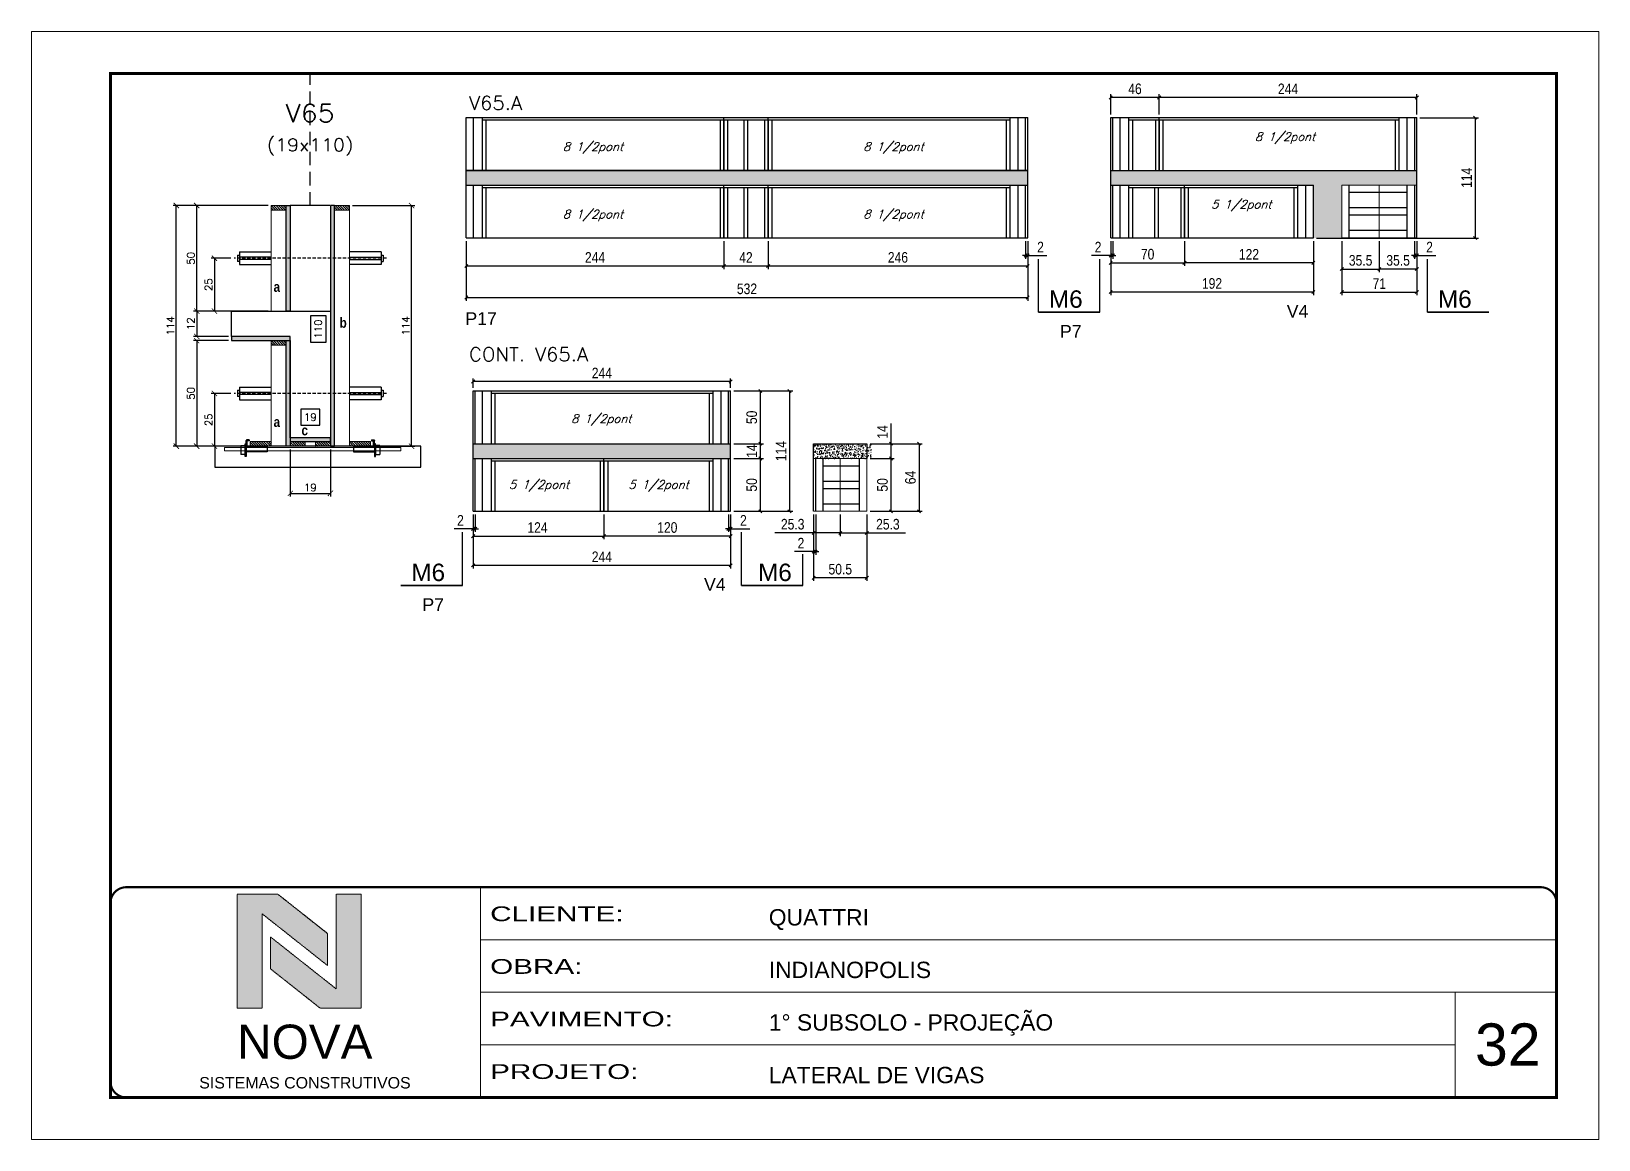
# Model space of a CAD drawing. Header units: millimetres. Extents: x 2921 to 9246, y 316 to 11751.
# Drawn here: x 7676 to 9161, y 1464 to 2514 of the extents above; entities that cross this region are included whole.
import ezdxf
from ezdxf.enums import TextEntityAlignment as Align

# ---------------------------------------------------------------- set-up
doc = ezdxf.new("R2010")
doc.units = ezdxf.units.MM
for name, pattern in [('CONTINUO', [0]), ('DASHED', [0.75, 0.5, -0.25]), ('HIDDEN', [9.525, 6.35, -3.175])]:
    doc.linetypes.add(name, pattern=pattern)
for name, color, linetype in [('1', 3, 'Continuous'), ('5', 5, 'Continuous'), ('barrote', 251, 'Continuous'), ('COTA', 241, 'Continuous'), ('Cota Seção (2x)', 4, 'Continuous'), ('detalhes', 4, 'Continuous'), ('Hachura', 253, 'Continuous'), ('NOMENCLATURA', 7, 'Continuous'), ('Painéis', 200, 'Continuous'), ('presilha', 1, 'Continuous'), ('SARR_2.2x7', 40, 'Continuous'), ('SARR_3.5x7', 81, 'Continuous'), ('TENSOR', 3, 'Continuous'), ('texto', 7, 'Continuous'), ('Texto de Titulo', 7, 'Continuous'), ('Texto Qtd Sarr', 242, 'Continuous')]:
    doc.layers.add(name, color=color, linetype=linetype)
for name, color, linetype, lineweight in [('CARIMBO', 255, 'Continuous', 9), ('CARIMBO-LEGENDA', 75, 'Continuous', 15), ('CONCRETO', 251, 'Continuous', 25), ('Folhas', 255, 'Continuous', 9), ('Madeira', 126, 'Continuous', 18), ('SARRAFO DE PRESSAO', 251, 'DASHED', 9), ('SCO-___-LAJ', 2, 'Continuous', 0), ('Texto Seção', 7, 'Continuous', 15)]:
    doc.layers.add(name, color=color, linetype=linetype, lineweight=lineweight)
doc.styles.add('arial', font='arial.ttf')
doc.styles.add('COTA TECNICA', font='techl___.ttf', dxfattribs={"height": 10})
doc.styles.add('REGUA-120', font='ROMANS.shx', dxfattribs={"height": 15})
doc.styles.add('Romans', font='romans.shx')
doc.styles.get("Standard").update_dxf_attribs({"font": 'arial.ttf'})
doc.styles.add('TECNICA', font='techb___.ttf', dxfattribs={"height": 10})
doc.styles.add('Tecnologia', font='')
doc.styles.get('Tecnologia').set_extended_font_data('Forgotten Futurist')
doc.dimstyles.new('Cota Seção (2x)', dxfattribs={"dimtxt": 7, "dimasz": 5, "dimexe": 3, "dimexo": 3, "dimgap": 2, "dimtad": 3, "dimdec": 1, "dimlfac": 0.5, "dimzin": 12, "dimdsep": 46, "dimtxsty": 'Romans', "dimblk": 'ARCHTICK', "dimcen": 0, "dimclrd": 4, "dimclre": 4, "dimclrt": 1, "dimadec": 1, "dimazin": 3, "dimtfac": 1, "dimtdec": 1, "dimtmove": 0, "dimatfit": 3, "dimldrblk": 'OBLIQUE', "dimfxl": 1, "dimtolj": 1, "dimtzin": 12, "dimarcsym": 0})
doc.dimstyles.new('Cota Seção interna', dxfattribs={"dimtxt": 7, "dimasz": 6, "dimexe": 0.18, "dimexo": 2, "dimgap": -4, "dimtad": 3, "dimdec": 1, "dimlfac": 0.5, "dimzin": 12, "dimdsep": 46, "dimtxsty": 'Romans', "dimblk": 'ARCHTICK', "dimcen": 0.09, "dimse1": 1, "dimse2": 1, "dimsd1": 1, "dimsd2": 1, "dimclrd": 180, "dimclre": 5, "dimclrt": 1, "dimadec": 0, "dimazin": 3, "dimtfac": 1, "dimtdec": 1, "dimtofl": 0, "dimtmove": 0, "dimatfit": 3, "dimldrblk": 'ARCHTICK', "dimfxl": 1, "dimtolj": 1, "dimtzin": 0, "dimarcsym": 0})
doc.dimstyles.new('PAINEL', dxfattribs={"dimtxt": 10, "dimasz": 3, "dimexe": 3, "dimexo": 3, "dimgap": 3, "dimtad": 1, "dimdec": 1, "dimzin": 12, "dimdsep": 46, "dimtxsty": 'COTA TECNICA', "dimblk1": 'OBLIQUE', "dimblk2": 'OBLIQUE', "dimsah": 1, "dimcen": 0.9, "dimclrd": 4, "dimclre": 4, "dimclrt": 240, "dimadec": 1, "dimazin": 3, "dimtfac": 1, "dimtdec": 1, "dimtmove": 0, "dimatfit": 3, "dimfxl": 1, "dimtolj": 1, "dimtzin": 12, "dimarcsym": 0})
pattern_1 = [(315, (30878.1122, -6108.1444), (1.12253202, 1.12253202), [])]

msp = doc.modelspace()

# ---------------------------------------------------------------- texts
at = {"layer": '5', "linetype": 'Continuous'}
for s, rotation, p in [('P17', 359.99996, (8087.37, 2236.35)), ('V4', 0.00004, (8865.6, 2243.39)), ('P7', 0.00004, (8650.73, 2224.26)), ('V4', 0.00004, (8313.5, 1984.5)), ('P7', 0.00004, (8046.63, 1965.37))]:
    msp.add_text(s, height=12, rotation=rotation, dxfattribs=at).set_placement(p)
at = {"layer": 'CARIMBO', "style": 'arial'}
msp.add_text('32', height=40, dxfattribs=at).set_placement((9043.99, 1534.64))
at = {"layer": 'detalhes', "style": 'TECNICA'}
for s, p in [('a', (7905.66, 2267.7)), ('b', (7968.21, 2233.67)), ('a', (7905.66, 2139.7)), ('c', (7932.09, 2131.74))]:
    msp.add_text(s, height=9.6, dxfattribs=at).set_placement(p)
at = {"layer": 'NOMENCLATURA', "linetype": 'Continuous'}
for p in [(8640.24, 2252.61), (9008.84, 2252.61), (8036.13, 1993.73), (8364.62, 1993.73)]:
    msp.add_text('M6', height=16.5, dxfattribs=at).set_placement(p)
at = {"layer": 'texto', "color": 2, "char_height": 8, "attachment_point": 5, "style": 'Romans'}
for s, insert in [('{\\Q19;\\C256;8 1/2pont}', (8208.23, 2403.96)), ('{\\Q19;\\C256;8 1/2pont}', (8493, 2403.96)), ('{\\Q19;\\C256;8 1/2pont}', (8863.97, 2413.32)), ('{\\Q19;\\C256;8 1/2pont}', (8208.23, 2339.96)), ('{\\Q19;\\C256;8 1/2pont}', (8493, 2339.96)), ('{\\Q19;\\C256;5 1/2pont}', (8822.52, 2349.32)), ('{\\Q19;\\C256;8 1/2pont}', (8216.1, 2146.29)), ('{\\Q19;\\C256;5 1/2pont}', (8157.15, 2083.82)), ('{\\Q19;\\C256;5 1/2pont}', (8270.41, 2083.82))]:
    msp.add_mtext(s, dxfattribs=dict(at, insert=insert))
at = {"layer": 'Texto Seção', "style": 'REGUA-120', "width": 1.05}
for s, p in [('V65.A', (8090.73, 2440.18)), ('CONT. V65.A', (8090.73, 2202.04))]:
    msp.add_text(s, height=13, dxfattribs=at).set_placement(p)

# ---------------------------------------------------------------- blocks, each defined once
blk = doc.blocks.new('A$C64660E27')
at = {"layer": 'COTA', "true_color": 0x1a1a1a}
h = blk.add_hatch(color=250, dxfattribs=at)
h.dxf.hatch_style = 1
h.paths.add_polyline_path([(185.4, -11.6), (142.4, -11.6), (142.4, -131.6), (168.8, -131.6), (168.8, -32.2), (237.7, -86.7), (237.7, -53)])
at = {"layer": 'COTA'}
h = blk.add_hatch(color=20, dxfattribs=at)
h.dxf.hatch_style = 1
h.paths.add_polyline_path([(273, -11.4), (246.6, -11.4), (246.6, -111.1), (177.7, -56.6), (177.7, -90.2), (230, -131.6), (273, -131.6)])
for p, q in [((142.4, -131.6), (142.4, -11.6)), ((142.4, -11.6), (185.4, -11.6)), ((185.4, -11.6), (237.7, -53)), ((273, -11.4), (246.6, -11.4)), ((246.6, -111.1), (246.6, -11.4)), ((273, -11.4), (273, -131.6)), ((168.8, -32.2), (237.7, -86.7)), ((168.8, -131.6), (168.8, -32.2)), ((246.6, -111.1), (177.7, -56.6)), ((177.7, -90.2), (177.7, -56.6)), ((237.7, -86.7), (237.7, -53)), ((230, -131.6), (177.7, -90.2)), ((142.4, -131.6), (168.8, -131.6)), ((273, -131.6), (230, -131.6))]:
    blk.add_line(p, q)
at = {"layer": 'CARIMBO-LEGENDA', "color": 7, "linetype": 'Continuous', "ltscale": 100, "style": 'arial'}
blk.add_text('NOVA', height=36, dxfattribs=at).set_placement((142.4, -184.8))
at = {"layer": 'CARIMBO-LEGENDA', "color": 7, "linetype": 'Continuous', "style": 'arial'}
blk.add_text('SISTEMAS CONSTRUTIVOS', height=12, dxfattribs=at).set_placement((102.5, -216))
blk = doc.blocks.new('9999999999')
at = {"color": 30, "linetype": 'CONTINUO'}
for p, q in [((98564.6, 34230.2), (98564.6, 34429.4)), ((98564.6, 34379.6), (99584, 34379.6)), ((98564.6, 34329.8), (99488, 34329.8)), ((99584, 34329.8), (99488, 34329.8)), ((99488, 34329.8), (99488, 34230.2)), ((98564.6, 34280), (99488, 34280))]:
    blk.add_line(p, q, dxfattribs=at)
at = {"color": 30, "linetype": 'CONTINUO', "const_width": 2}
blk.add_lwpolyline([(99584, 34230.2), (99584, 34414.4, 0.414214), (99569, 34429.4), (98229, 34429.4, 0.414214), (98214, 34414.4), (98214, 34245.2, 0.414214), (98229, 34230.2), (99584, 34230.2)], format="xyb", dxfattribs=at)
at = {"layer": 'Folhas'}
blk.add_lwpolyline([(98139, 34190.2), (99624, 34190.2), (99624, 35240.2), (98139, 35240.2)], close=True, dxfattribs=at)
at = {"layer": 'Folhas', "color": 30, "const_width": 3}
blk.add_lwpolyline([(98214, 34230.2), (99584, 34230.2), (99584, 35200.2), (98214, 35200.2)], close=True, dxfattribs=at)
at = {"xscale": 0.9, "yscale": 0.9, "zscale": 0.9}
blk.add_blockref('A$C64660E27', (98205.8, 34433.1), dxfattribs=at)
at = {"color": 7, "linetype": 'Continuous', "ltscale": 5, "style": 'arial'}
for s, height, p in [('QUATTRI', 15.48, (98837.7, 34393.1)), ('INDIANOPOLIS', 15.483, (98837.7, 34343.3)), ('1° SUBSOLO - PROJEÇÃO', 15.483, (98837.7, 34293.5)), ('LATERAL DE VIGAS', 15.483, (98837.7, 34243.7))]:
    blk.add_text(s, height=height, dxfattribs=at).set_placement(p)
at = {"layer": 'Folhas', "color": 7, "style": 'Tecnologia', "width": 1.5}
for s, p in [('CLIENTE:', (98573.7, 34397.2)), ('OBRA:', (98573.7, 34347.3)), ('PAVIMENTO:', (98573.7, 34297.5)), ('PROJETO:', (98573.7, 34247.7))]:
    blk.add_text(s, height=14, dxfattribs=at).set_placement(p)
blk = doc.blocks.new('titulo1')
at = {"layer": 'Defpoints', "color": 252, "linetype": 'HIDDEN', "ltscale": 2}
blk.add_line((0, 0), (0, 125), dxfattribs=at)
at = {"layer": 'Defpoints', "style": 'Romans', "oblique": 15}
blk.add_attdef('FOLHA', text='', height=10, dxfattribs=at).set_placement((0, 15.6), align=Align.MIDDLE_CENTER)
at = {"layer": 'Texto Qtd Sarr', "color": 3, "style": 'Romans', "oblique": 15}
for tag, height, p in [('TITULO', 17, (0, 71.4)), ('SEÇÃO', 12, (0, 41.5))]:
    blk.add_attdef(tag, text='', height=height, dxfattribs=at).set_placement(p, align=Align.MIDDLE_CENTER)
blk = doc.blocks.new('_ArchTick')
at = {"color": 0, "linetype": 'ByBlock', "const_width": 0.15}
blk.add_lwpolyline([(-0.5, -0.5), (0.5, 0.5)], dxfattribs=at)
blk = doc.blocks.new('*D602')
at = {"layer": 'COTA', "color": 4, "lineweight": -2, "transparency": 16777216}
for p, q in [((7900.5, 2349.5), (7810.5, 2349.5)), ((7813.5, 2121.5), (7813.5, 2349.5)), ((7884.9, 2121.5), (7810.5, 2121.5))]:
    blk.add_line(p, q, dxfattribs=at)
at = {"layer": 'Defpoints', "color": 0, "transparency": 16777216}
for p in [(7813.5, 2349.5), (7903.5, 2349.5), (7887.9, 2121.5)]:
    blk.add_point(p, dxfattribs=at)
at = {"layer": 'COTA', "color": 4, "lineweight": -2, "transparency": 16777216, "xscale": 5, "yscale": 5, "zscale": 5}
for p, rotation in [((7813.5, 2349.5), 90), ((7813.5, 2121.5), 270)]:
    blk.add_blockref('_ArchTick', p, dxfattribs=dict(at, rotation=rotation))
at = {"layer": 'COTA', "color": 1, "transparency": 16777216, "insert": (7808, 2235.5), "char_height": 7, "attachment_point": 5, "rotation": 90, "style": 'Romans'}
blk.add_mtext('\\A1;114', dxfattribs=at)
blk = doc.blocks.new('_Oblique')
at = {"layer": '1', "color": 0, "lineweight": -2}
blk.add_line((-0.5, -0.5), (0.5, 0.5), dxfattribs=at)
blk = doc.blocks.new('*D603')
at = {"layer": 'COTA', "color": 4, "lineweight": -2, "transparency": 16777216}
for p, q in [((7980.5, 2349.5), (8039.4, 2349.5)), ((8036.4, 2121.5), (8036.4, 2349.5)), ((7996.1, 2121.5), (8039.4, 2121.5))]:
    blk.add_line(p, q, dxfattribs=at)
at = {"layer": 'Defpoints', "color": 0, "transparency": 16777216}
for p in [(7977.5, 2349.5), (8036.4, 2349.5), (7993.1, 2121.5)]:
    blk.add_point(p, dxfattribs=at)
at = {"layer": 'COTA', "color": 4, "lineweight": -2, "transparency": 16777216, "xscale": 5, "yscale": 5, "zscale": 5}
for p, rotation in [((8036.4, 2349.5), 90), ((8036.4, 2121.5), 270)]:
    blk.add_blockref('_ArchTick', p, dxfattribs=dict(at, rotation=rotation))
at = {"layer": 'COTA', "color": 1, "transparency": 16777216, "insert": (8030.9, 2235.5), "char_height": 7, "attachment_point": 5, "rotation": 90, "style": 'Romans'}
blk.add_mtext('\\A1;114', dxfattribs=at)
blk = doc.blocks.new('*D604')
at = {"layer": 'Cota Seção (2x)', "color": 180, "lineweight": -2, "transparency": 16777216}
for p, q in [((7955.5, 2245), (7940.5, 2245)), ((7940.5, 2245), (7940.5, 2220)), ((7955.5, 2220), (7955.5, 2245)), ((7940.5, 2220), (7955.5, 2220))]:
    blk.add_line(p, q, dxfattribs=at)
at = {"layer": 'Defpoints', "color": 0, "transparency": 16777216}
for p in [(7959.5, 2349.5), (7970.5, 2349.5), (7970.5, 2129.5)]:
    blk.add_point(p, dxfattribs=at)
at = {"layer": 'Cota Seção (2x)', "color": 1, "transparency": 16777216, "insert": (7948, 2232.5), "char_height": 7, "attachment_point": 5, "rotation": 90, "style": 'Romans'}
blk.add_mtext('\\A1;110', dxfattribs=at)
blk = doc.blocks.new('*D605')
at = {"layer": 'COTA', "color": 4, "lineweight": -2, "transparency": 16777216}
for p, q in [((7862.9, 2249.5), (7829.8, 2249.5)), ((7832.8, 2249.5), (7832.8, 2225.5)), ((7862.9, 2225.5), (7829.8, 2225.5))]:
    blk.add_line(p, q, dxfattribs=at)
at = {"layer": 'Defpoints', "color": 0, "transparency": 16777216}
for p in [(7865.9, 2249.5), (7832.8, 2225.5), (7865.9, 2225.5)]:
    blk.add_point(p, dxfattribs=at)
at = {"layer": 'COTA', "color": 4, "lineweight": -2, "transparency": 16777216, "xscale": 5, "yscale": 5, "zscale": 5}
for p, rotation in [((7832.8, 2249.5), 90), ((7832.8, 2225.5), 270)]:
    blk.add_blockref('_ArchTick', p, dxfattribs=dict(at, rotation=rotation))
at = {"layer": 'COTA', "color": 1, "transparency": 16777216, "insert": (7827.3, 2237.5), "char_height": 7, "attachment_point": 5, "rotation": 90, "style": 'Romans'}
blk.add_mtext('\\A1;12', dxfattribs=at)
blk = doc.blocks.new('*D606')
at = {"layer": 'COTA', "color": 4, "lineweight": -2, "transparency": 16777216}
for p, q in [((7862.9, 2221.5), (7829.8, 2221.5)), ((7832.8, 2221.5), (7832.8, 2121.5)), ((7884.9, 2121.5), (7829.8, 2121.5))]:
    blk.add_line(p, q, dxfattribs=at)
at = {"layer": 'Defpoints', "color": 0, "transparency": 16777216}
for p in [(7865.9, 2221.5), (7832.8, 2121.5), (7887.9, 2121.5)]:
    blk.add_point(p, dxfattribs=at)
at = {"layer": 'COTA', "color": 4, "lineweight": -2, "transparency": 16777216, "xscale": 5, "yscale": 5, "zscale": 5}
for p, rotation in [((7832.8, 2221.5), 90), ((7832.8, 2121.5), 270)]:
    blk.add_blockref('_ArchTick', p, dxfattribs=dict(at, rotation=rotation))
at = {"layer": 'COTA', "color": 1, "transparency": 16777216, "insert": (7827.3, 2171.5), "char_height": 7, "attachment_point": 5, "rotation": 90, "style": 'Romans'}
blk.add_mtext('\\A1;50', dxfattribs=at)
blk = doc.blocks.new('PRESILHA METÁLICA 1')
at = {"layer": 'presilha'}
for p, q in [((0, 13), (6, 13)), ((0, 13), (0, 0)), ((6, 0), (0, 0)), ((6, 15.5), (7.5, 15.5)), ((6, -2.5), (6, 15.5)), ((6, 13), (6, 0)), ((7.5, 10.6), (7.5, 19.9)), ((7.5, 15.5), (7.5, -2.5)), ((37.5, 4.1), (7.5, 4.1)), ((12, 21), (8.6, 21)), ((9, 11.6), (9, 18.9)), ((12, 19.5), (9.6, 19.5)), ((37.5, 11), (9.6, 11)), ((12, 21), (12, 19.5)), ((37.5, 11), (37.5, 4.1)), ((7.5, -2.5), (6, -2.5))]:
    blk.add_line(p, q, dxfattribs=at)
for centre, radius, start, end in [((8.6, 19.9), 1.14, 90, 180), ((9.6, 18.9), 0.57, 90, 180), ((9.6, 11.6), 0.57, 180, 270)]:
    blk.add_arc(centre, radius, start, end, dxfattribs=at)
blk = doc.blocks.new('*D607')
at = {"layer": 'COTA', "color": 4, "lineweight": -2, "transparency": 16777216}
for p, q in [((7921.5, 2118.5), (7921.5, 2073.8)), ((7959.5, 2118.5), (7959.5, 2073.8)), ((7921.5, 2076.8), (7959.5, 2076.8))]:
    blk.add_line(p, q, dxfattribs=at)
at = {"layer": 'Defpoints', "color": 0, "transparency": 16777216}
for p in [(7921.5, 2121.5), (7959.5, 2121.5), (7959.5, 2076.8)]:
    blk.add_point(p, dxfattribs=at)
at = {"layer": 'COTA', "color": 4, "lineweight": -2, "transparency": 16777216, "xscale": 5, "yscale": 5, "zscale": 5, "rotation": 180}
blk.add_blockref('_ArchTick', (7921.5, 2076.8), dxfattribs=at)
at = {"layer": 'COTA', "color": 4, "lineweight": -2, "transparency": 16777216, "xscale": 5, "yscale": 5, "zscale": 5}
blk.add_blockref('_ArchTick', (7959.5, 2076.8), dxfattribs=at)
at = {"layer": 'COTA', "color": 1, "transparency": 16777216, "insert": (7940.5, 2082.3), "char_height": 7, "attachment_point": 5, "style": 'Romans'}
blk.add_mtext('\\A1;19', dxfattribs=at)
blk = doc.blocks.new('*D1063')
at = {"layer": 'COTA', "color": 4, "lineweight": -2, "transparency": 16777216}
for p, q in [((7865.2, 2171.5), (7846.6, 2171.5)), ((7849.6, 2171.5), (7849.6, 2121.5)), ((7865.2, 2121.5), (7846.6, 2121.5))]:
    blk.add_line(p, q, dxfattribs=at)
at = {"layer": 'Defpoints', "color": 0, "transparency": 16777216}
for p in [(7868.2, 2171.5), (7849.6, 2121.5), (7868.2, 2121.5)]:
    blk.add_point(p, dxfattribs=at)
at = {"layer": 'COTA', "color": 4, "lineweight": -2, "transparency": 16777216, "xscale": 5, "yscale": 5, "zscale": 5}
for p, rotation in [((7849.6, 2171.5), 90), ((7849.6, 2121.5), 270)]:
    blk.add_blockref('_ArchTick', p, dxfattribs=dict(at, rotation=rotation))
at = {"layer": 'COTA', "color": 1, "transparency": 16777216, "insert": (7844.1, 2146.5), "char_height": 7, "attachment_point": 5, "rotation": 90, "style": 'Romans'}
blk.add_mtext('\\A1;25', dxfattribs=at)
blk = doc.blocks.new('*D608')
at = {"layer": 'Cota Seção (2x)', "color": 180, "lineweight": -2, "transparency": 16777216}
for p, q in [((7949.5, 2156.5), (7931.5, 2156.5)), ((7931.5, 2156.5), (7931.5, 2141.5)), ((7949.5, 2141.5), (7949.5, 2156.5)), ((7931.5, 2141.5), (7949.5, 2141.5))]:
    blk.add_line(p, q, dxfattribs=at)
at = {"layer": 'Defpoints', "color": 0, "transparency": 16777216}
for p in [(7959.5, 2137.5), (7921.5, 2121.5), (7959.5, 2121.5)]:
    blk.add_point(p, dxfattribs=at)
at = {"layer": 'Cota Seção (2x)', "color": 1, "transparency": 16777216, "insert": (7940.5, 2149), "char_height": 7, "attachment_point": 5, "style": 'Romans'}
blk.add_mtext('\\A1;19', dxfattribs=at)
blk = doc.blocks.new('*D1080')
at = {"layer": 'COTA', "color": 4, "lineweight": -2, "transparency": 16777216}
for p, q in [((7900.5, 2349.5), (7829.8, 2349.5)), ((7832.8, 2249.5), (7832.8, 2349.5)), ((7900.5, 2249.5), (7829.8, 2249.5))]:
    blk.add_line(p, q, dxfattribs=at)
at = {"layer": 'Defpoints', "color": 0, "transparency": 16777216}
for p in [(7832.8, 2349.5), (7903.5, 2349.5), (7903.5, 2249.5)]:
    blk.add_point(p, dxfattribs=at)
at = {"layer": 'COTA', "color": 4, "lineweight": -2, "transparency": 16777216, "xscale": 5, "yscale": 5, "zscale": 5}
for p, rotation in [((7832.8, 2349.5), 90), ((7832.8, 2249.5), 270)]:
    blk.add_blockref('_ArchTick', p, dxfattribs=dict(at, rotation=rotation))
at = {"layer": 'COTA', "color": 1, "transparency": 16777216, "insert": (7827.3, 2299.5), "char_height": 7, "attachment_point": 5, "rotation": 90, "style": 'Romans'}
blk.add_mtext('\\A1;50', dxfattribs=at)
blk = doc.blocks.new('*D1081')
at = {"layer": 'COTA', "color": 4, "lineweight": -2, "transparency": 16777216}
for p, q in [((7865.2, 2299.5), (7846.6, 2299.5)), ((7849.6, 2299.5), (7849.6, 2249.5)), ((7865.2, 2249.5), (7846.6, 2249.5))]:
    blk.add_line(p, q, dxfattribs=at)
at = {"layer": 'Defpoints', "color": 0, "transparency": 16777216}
for p in [(7868.2, 2299.5), (7849.6, 2249.5), (7868.2, 2249.5)]:
    blk.add_point(p, dxfattribs=at)
at = {"layer": 'COTA', "color": 4, "lineweight": -2, "transparency": 16777216, "xscale": 5, "yscale": 5, "zscale": 5}
for p, rotation in [((7849.6, 2299.5), 90), ((7849.6, 2249.5), 270)]:
    blk.add_blockref('_ArchTick', p, dxfattribs=dict(at, rotation=rotation))
at = {"layer": 'COTA', "color": 1, "transparency": 16777216, "insert": (7844.1, 2274.5), "char_height": 7, "attachment_point": 5, "rotation": 90, "style": 'Romans'}
blk.add_mtext('\\A1;25', dxfattribs=at)
blk = doc.blocks.new('*D631')
at = {"layer": 'COTA', "color": 4, "linetype": 'ByBlock', "lineweight": -2, "transparency": 16777216}
for p, q in [((8088.2, 2315.7), (8088.2, 2289.2)), ((8332.2, 2315.7), (8332.2, 2289.2)), ((8088.2, 2292.2), (8332.2, 2292.2))]:
    blk.add_line(p, q, dxfattribs=at)
at = {"layer": 'Defpoints', "color": 0, "linetype": 'ByBlock', "transparency": 16777216}
for p in [(8088.2, 2318.7), (8332.2, 2318.7), (8332.2, 2292.2)]:
    blk.add_point(p, dxfattribs=at)
at = {"layer": 'COTA', "color": 4, "linetype": 'ByBlock', "lineweight": -2, "transparency": 16777216, "xscale": 3, "yscale": 3, "zscale": 3, "rotation": 180}
blk.add_blockref('_Oblique', (8088.2, 2292.2), dxfattribs=at)
at = {"layer": 'COTA', "color": 4, "linetype": 'ByBlock', "lineweight": -2, "transparency": 16777216, "xscale": 3, "yscale": 3, "zscale": 3}
blk.add_blockref('_Oblique', (8332.2, 2292.2), dxfattribs=at)
at = {"layer": 'COTA', "color": 240, "linetype": 'ByBlock', "transparency": 16777216, "insert": (8210.2, 2300.3), "char_height": 10, "attachment_point": 5, "style": 'COTA TECNICA'}
blk.add_mtext('\\A1;244', dxfattribs=at)
blk = doc.blocks.new('*D632')
at = {"layer": 'COTA', "color": 4, "linetype": 'ByBlock', "lineweight": -2, "transparency": 16777216}
for p, q in [((8374.2, 2315.7), (8374.2, 2289.2)), ((8620.2, 2315.7), (8620.2, 2289.2)), ((8374.2, 2292.2), (8620.2, 2292.2))]:
    blk.add_line(p, q, dxfattribs=at)
at = {"layer": 'Defpoints', "color": 0, "linetype": 'ByBlock', "transparency": 16777216}
for p in [(8374.2, 2318.7), (8620.2, 2318.7), (8620.2, 2292.2)]:
    blk.add_point(p, dxfattribs=at)
at = {"layer": 'COTA', "color": 4, "linetype": 'ByBlock', "lineweight": -2, "transparency": 16777216, "xscale": 3, "yscale": 3, "zscale": 3, "rotation": 180}
blk.add_blockref('_Oblique', (8374.2, 2292.2), dxfattribs=at)
at = {"layer": 'COTA', "color": 4, "linetype": 'ByBlock', "lineweight": -2, "transparency": 16777216, "xscale": 3, "yscale": 3, "zscale": 3}
blk.add_blockref('_Oblique', (8620.2, 2292.2), dxfattribs=at)
at = {"layer": 'COTA', "color": 240, "linetype": 'ByBlock', "transparency": 16777216, "insert": (8497.2, 2300.3), "char_height": 10, "width": 210.731, "attachment_point": 5, "style": 'COTA TECNICA'}
blk.add_mtext('\\A1;246', dxfattribs=at)
blk = doc.blocks.new('*D1082')
at = {"layer": 'COTA', "color": 4, "linetype": 'ByBlock', "lineweight": -2, "transparency": 16777216}
for p, q in [((8088.2, 2315.7), (8088.2, 2259.3)), ((8620.2, 2315.7), (8620.2, 2259.3)), ((8088.2, 2262.3), (8620.2, 2262.3))]:
    blk.add_line(p, q, dxfattribs=at)
at = {"layer": 'Defpoints', "color": 0, "linetype": 'ByBlock', "transparency": 16777216}
for p in [(8088.2, 2318.7), (8620.2, 2318.7), (8620.2, 2262.3)]:
    blk.add_point(p, dxfattribs=at)
at = {"layer": 'COTA', "color": 4, "linetype": 'ByBlock', "lineweight": -2, "transparency": 16777216, "xscale": 3, "yscale": 3, "zscale": 3, "rotation": 180}
blk.add_blockref('_Oblique', (8088.2, 2262.3), dxfattribs=at)
at = {"layer": 'COTA', "color": 4, "linetype": 'ByBlock', "lineweight": -2, "transparency": 16777216, "xscale": 3, "yscale": 3, "zscale": 3}
blk.add_blockref('_Oblique', (8620.2, 2262.3), dxfattribs=at)
at = {"layer": 'COTA', "color": 240, "linetype": 'ByBlock', "transparency": 16777216, "insert": (8354.2, 2270.5), "char_height": 10, "attachment_point": 5, "style": 'COTA TECNICA'}
blk.add_mtext('\\A1;532', dxfattribs=at)
blk = doc.blocks.new('*D633')
at = {"layer": 'COTA', "color": 4, "linetype": 'ByBlock', "lineweight": -2, "transparency": 16777216}
for p, q in [((8332.2, 2315.7), (8332.2, 2289.2)), ((8374.2, 2315.7), (8374.2, 2289.2)), ((8332.2, 2292.2), (8374.2, 2292.2))]:
    blk.add_line(p, q, dxfattribs=at)
at = {"layer": 'Defpoints', "color": 0, "linetype": 'ByBlock', "transparency": 16777216}
for p in [(8332.2, 2318.7), (8374.2, 2318.7), (8374.2, 2292.2)]:
    blk.add_point(p, dxfattribs=at)
at = {"layer": 'COTA', "color": 4, "linetype": 'ByBlock', "lineweight": -2, "transparency": 16777216, "xscale": 3, "yscale": 3, "zscale": 3, "rotation": 180}
blk.add_blockref('_Oblique', (8332.2, 2292.2), dxfattribs=at)
at = {"layer": 'COTA', "color": 4, "linetype": 'ByBlock', "lineweight": -2, "transparency": 16777216, "xscale": 3, "yscale": 3, "zscale": 3}
blk.add_blockref('_Oblique', (8374.2, 2292.2), dxfattribs=at)
at = {"layer": 'COTA', "color": 240, "linetype": 'ByBlock', "transparency": 16777216, "insert": (8353.2, 2300.3), "char_height": 10, "attachment_point": 5, "style": 'COTA TECNICA'}
blk.add_mtext('\\A1;42', dxfattribs=at)
blk = doc.blocks.new('*D634')
at = {"layer": 'Defpoints', "color": 0, "transparency": 16777216}
for p in [(8988.8, 2432.7), (8890.8, 2318.7), (9044.2, 2318.7)]:
    blk.add_point(p, dxfattribs=at)
at = {"layer": 'Painéis', "color": 4, "lineweight": -2, "transparency": 16777216}
for p, q in [((8991.8, 2432.7), (9047.2, 2432.7)), ((9044.2, 2432.7), (9044.2, 2318.7)), ((8893.8, 2318.7), (9047.2, 2318.7))]:
    blk.add_line(p, q, dxfattribs=at)
at = {"layer": 'Painéis', "color": 4, "lineweight": -2, "transparency": 16777216, "xscale": 3, "yscale": 3, "zscale": 3}
for p, rotation in [((9044.2, 2432.7), 90), ((9044.2, 2318.7), 270)]:
    blk.add_blockref('_Oblique', p, dxfattribs=dict(at, rotation=rotation))
at = {"layer": 'Painéis', "color": 240, "lineweight": 5, "transparency": 16777216, "insert": (9036.1, 2375.7), "char_height": 10, "attachment_point": 5, "rotation": 90, "style": 'COTA TECNICA'}
blk.add_mtext('\\A1;114', dxfattribs=at)
blk = doc.blocks.new('*D635')
at = {"layer": 'COTA', "color": 4, "linetype": 'ByBlock', "lineweight": -2, "transparency": 16777216}
for p, q in [((8618.2, 2302.1), (8615.2, 2302.1)), ((8618.2, 2315.7), (8618.2, 2299.1)), ((8618.2, 2302.1), (8620.2, 2302.1)), ((8620.2, 2315.7), (8620.2, 2299.1)), ((8620.2, 2302.1), (8638.3, 2302.1))]:
    blk.add_line(p, q, dxfattribs=at)
at = {"layer": 'Defpoints', "color": 0, "linetype": 'ByBlock', "transparency": 16777216}
for p in [(8618.2, 2318.7), (8620.2, 2318.7), (8620.2, 2302.1)]:
    blk.add_point(p, dxfattribs=at)
at = {"layer": 'COTA', "color": 4, "linetype": 'ByBlock', "lineweight": -2, "transparency": 16777216, "xscale": 3, "yscale": 3, "zscale": 3}
blk.add_blockref('_Oblique', (8618.2, 2302.1), dxfattribs=at)
at = {"layer": 'COTA', "color": 4, "linetype": 'ByBlock', "lineweight": -2, "transparency": 16777216, "xscale": 3, "yscale": 3, "zscale": 3, "rotation": 180}
blk.add_blockref('_Oblique', (8620.2, 2302.1), dxfattribs=at)
at = {"layer": 'COTA', "color": 240, "linetype": 'ByBlock', "transparency": 16777216, "insert": (8632.3, 2310.1), "char_height": 10, "attachment_point": 5, "style": 'COTA TECNICA'}
blk.add_mtext('\\A1;2', dxfattribs=at)
blk = doc.blocks.new('*D636')
at = {"layer": 'COTA', "color": 4, "linetype": 'ByBlock', "lineweight": -2, "transparency": 16777216}
for p, q in [((8698.8, 2315.7), (8698.8, 2292.2)), ((8768.8, 2315.7), (8768.8, 2292.2)), ((8698.8, 2295.2), (8768.8, 2295.2))]:
    blk.add_line(p, q, dxfattribs=at)
at = {"layer": 'Defpoints', "color": 0, "linetype": 'ByBlock', "transparency": 16777216}
for p in [(8698.8, 2318.7), (8768.8, 2318.7), (8768.8, 2295.2)]:
    blk.add_point(p, dxfattribs=at)
at = {"layer": 'COTA', "color": 4, "linetype": 'ByBlock', "lineweight": -2, "transparency": 16777216, "xscale": 3, "yscale": 3, "zscale": 3, "rotation": 180}
blk.add_blockref('_Oblique', (8698.8, 2295.2), dxfattribs=at)
at = {"layer": 'COTA', "color": 4, "linetype": 'ByBlock', "lineweight": -2, "transparency": 16777216, "xscale": 3, "yscale": 3, "zscale": 3}
blk.add_blockref('_Oblique', (8768.8, 2295.2), dxfattribs=at)
at = {"layer": 'COTA', "color": 240, "linetype": 'ByBlock', "transparency": 16777216, "insert": (8733.8, 2303.3), "char_height": 10, "width": 165.595, "attachment_point": 5, "style": 'COTA TECNICA'}
blk.add_mtext('\\A1;70 ', dxfattribs=at)
blk = doc.blocks.new('*D637')
at = {"layer": 'COTA', "color": 4, "lineweight": -2, "transparency": 16777216}
for p, q in [((8768.8, 2315.7), (8768.8, 2292.2)), ((8890.8, 2315.7), (8890.8, 2292.2)), ((8890.8, 2295.2), (8768.8, 2295.2))]:
    blk.add_line(p, q, dxfattribs=at)
at = {"layer": 'Defpoints', "color": 0, "transparency": 16777216}
for p in [(8768.8, 2318.7), (8890.8, 2318.7), (8768.8, 2295.2)]:
    blk.add_point(p, dxfattribs=at)
at = {"layer": 'COTA', "color": 4, "lineweight": -2, "transparency": 16777216, "xscale": 3, "yscale": 3, "zscale": 3, "rotation": 180}
blk.add_blockref('_Oblique', (8768.8, 2295.2), dxfattribs=at)
at = {"layer": 'COTA', "color": 4, "lineweight": -2, "transparency": 16777216, "xscale": 3, "yscale": 3, "zscale": 3}
blk.add_blockref('_Oblique', (8890.8, 2295.2), dxfattribs=at)
at = {"layer": 'COTA', "color": 240, "transparency": 16777216, "insert": (8829.8, 2303.3), "char_height": 10, "attachment_point": 5, "style": 'COTA TECNICA'}
blk.add_mtext('\\A1;122', dxfattribs=at)
blk = doc.blocks.new('*D638')
at = {"layer": 'Defpoints', "color": 0, "transparency": 16777216}
for p in [(8698.8, 2318.7), (8890.8, 2318.7), (8698.8, 2267.5)]:
    blk.add_point(p, dxfattribs=at)
at = {"layer": 'Painéis', "color": 4, "lineweight": -2, "transparency": 16777216}
for p, q in [((8698.8, 2315.7), (8698.8, 2264.5)), ((8890.8, 2315.7), (8890.8, 2264.5)), ((8890.8, 2267.5), (8698.8, 2267.5))]:
    blk.add_line(p, q, dxfattribs=at)
at = {"layer": 'Painéis', "color": 4, "lineweight": -2, "transparency": 16777216, "xscale": 3, "yscale": 3, "zscale": 3, "rotation": 180}
blk.add_blockref('_Oblique', (8698.8, 2267.5), dxfattribs=at)
at = {"layer": 'Painéis', "color": 4, "lineweight": -2, "transparency": 16777216, "xscale": 3, "yscale": 3, "zscale": 3}
blk.add_blockref('_Oblique', (8890.8, 2267.5), dxfattribs=at)
at = {"layer": 'Painéis', "color": 240, "lineweight": 5, "transparency": 16777216, "insert": (8794.8, 2275.6), "char_height": 10, "attachment_point": 5, "style": 'COTA TECNICA'}
blk.add_mtext('\\A1;192', dxfattribs=at)
blk = doc.blocks.new('*D639')
at = {"layer": 'COTA', "color": 4, "linetype": 'ByBlock', "lineweight": -2, "transparency": 16777216}
for p, q in [((8698.8, 2302.1), (8680.7, 2302.1)), ((8698.8, 2315.7), (8698.8, 2299.1)), ((8700.8, 2302.1), (8698.8, 2302.1)), ((8700.8, 2315.7), (8700.8, 2299.1)), ((8700.8, 2302.1), (8703.8, 2302.1))]:
    blk.add_line(p, q, dxfattribs=at)
at = {"layer": 'Defpoints', "color": 0, "linetype": 'ByBlock', "transparency": 16777216}
for p in [(8698.8, 2318.7), (8700.8, 2318.7), (8698.8, 2302.1)]:
    blk.add_point(p, dxfattribs=at)
at = {"layer": 'COTA', "color": 4, "linetype": 'ByBlock', "lineweight": -2, "transparency": 16777216, "xscale": 3, "yscale": 3, "zscale": 3}
blk.add_blockref('_Oblique', (8698.8, 2302.1), dxfattribs=at)
at = {"layer": 'COTA', "color": 4, "linetype": 'ByBlock', "lineweight": -2, "transparency": 16777216, "xscale": 3, "yscale": 3, "zscale": 3, "rotation": 180}
blk.add_blockref('_Oblique', (8700.8, 2302.1), dxfattribs=at)
at = {"layer": 'COTA', "color": 240, "linetype": 'ByBlock', "transparency": 16777216, "insert": (8686.8, 2310.1), "char_height": 10, "attachment_point": 5, "style": 'COTA TECNICA'}
blk.add_mtext('\\A1;2', dxfattribs=at)
blk = doc.blocks.new('*D1098')
at = {"layer": 'Defpoints', "color": 0, "transparency": 16777216}
for p in [(8744.8, 2451.9), (8744.8, 2432.7), (8988.8, 2432.7)]:
    blk.add_point(p, dxfattribs=at)
at = {"layer": 'Painéis', "color": 4, "lineweight": -2, "transparency": 16777216}
for p, q in [((8744.8, 2435.7), (8744.8, 2454.9)), ((8988.8, 2451.9), (8744.8, 2451.9)), ((8988.8, 2435.7), (8988.8, 2454.9))]:
    blk.add_line(p, q, dxfattribs=at)
at = {"layer": 'Painéis', "color": 4, "lineweight": -2, "transparency": 16777216, "xscale": 3, "yscale": 3, "zscale": 3, "rotation": 180}
blk.add_blockref('_Oblique', (8744.8, 2451.9), dxfattribs=at)
at = {"layer": 'Painéis', "color": 4, "lineweight": -2, "transparency": 16777216, "xscale": 3, "yscale": 3, "zscale": 3}
blk.add_blockref('_Oblique', (8988.8, 2451.9), dxfattribs=at)
at = {"layer": 'Painéis', "color": 240, "lineweight": 5, "transparency": 16777216, "insert": (8866.8, 2460), "char_height": 10, "attachment_point": 5, "style": 'COTA TECNICA'}
blk.add_mtext('\\A1;244', dxfattribs=at)
blk = doc.blocks.new('*D1099')
at = {"layer": 'Defpoints', "color": 0, "transparency": 16777216}
for p in [(8698.8, 2451.9), (8698.8, 2432.7), (8744.8, 2432.7)]:
    blk.add_point(p, dxfattribs=at)
at = {"layer": 'Painéis', "color": 4, "lineweight": -2, "transparency": 16777216}
for p, q in [((8698.8, 2435.7), (8698.8, 2454.9)), ((8744.8, 2451.9), (8698.8, 2451.9)), ((8744.8, 2435.7), (8744.8, 2454.9))]:
    blk.add_line(p, q, dxfattribs=at)
at = {"layer": 'Painéis', "color": 4, "lineweight": -2, "transparency": 16777216, "xscale": 3, "yscale": 3, "zscale": 3, "rotation": 180}
blk.add_blockref('_Oblique', (8698.8, 2451.9), dxfattribs=at)
at = {"layer": 'Painéis', "color": 4, "lineweight": -2, "transparency": 16777216, "xscale": 3, "yscale": 3, "zscale": 3}
blk.add_blockref('_Oblique', (8744.8, 2451.9), dxfattribs=at)
at = {"layer": 'Painéis', "color": 240, "lineweight": 5, "transparency": 16777216, "insert": (8721.8, 2460), "char_height": 10, "attachment_point": 5, "style": 'COTA TECNICA'}
blk.add_mtext('\\A1;46', dxfattribs=at)
blk = doc.blocks.new('*D647')
at = {"layer": 'COTA', "color": 4, "linetype": 'ByBlock', "lineweight": -2, "transparency": 16777216}
for p, q in [((8986.8, 2302.1), (8983.8, 2302.1)), ((8986.8, 2315.7), (8986.8, 2299.1)), ((8986.8, 2302.1), (8988.8, 2302.1)), ((8988.8, 2315.7), (8988.8, 2299.1)), ((8988.8, 2302.1), (9006.9, 2302.1))]:
    blk.add_line(p, q, dxfattribs=at)
at = {"layer": 'Defpoints', "color": 0, "linetype": 'ByBlock', "transparency": 16777216}
for p in [(8986.8, 2318.7), (8988.8, 2318.7), (8988.8, 2302.1)]:
    blk.add_point(p, dxfattribs=at)
at = {"layer": 'COTA', "color": 4, "linetype": 'ByBlock', "lineweight": -2, "transparency": 16777216, "xscale": 3, "yscale": 3, "zscale": 3}
blk.add_blockref('_Oblique', (8986.8, 2302.1), dxfattribs=at)
at = {"layer": 'COTA', "color": 4, "linetype": 'ByBlock', "lineweight": -2, "transparency": 16777216, "xscale": 3, "yscale": 3, "zscale": 3, "rotation": 180}
blk.add_blockref('_Oblique', (8988.8, 2302.1), dxfattribs=at)
at = {"layer": 'COTA', "color": 240, "linetype": 'ByBlock', "transparency": 16777216, "insert": (9000.9, 2310.1), "char_height": 10, "attachment_point": 5, "style": 'COTA TECNICA'}
blk.add_mtext('\\A1;2', dxfattribs=at)
blk = doc.blocks.new('*D1100')
at = {"layer": 'Defpoints', "color": 0, "transparency": 16777216}
for p in [(8953.3, 2318.7), (8988.8, 2318.7), (8953.3, 2289.3)]:
    blk.add_point(p, dxfattribs=at)
at = {"layer": 'Painéis', "color": 4, "lineweight": -2, "transparency": 16777216}
for p, q in [((8953.3, 2315.7), (8953.3, 2286.3)), ((8988.8, 2315.7), (8988.8, 2286.3)), ((8988.8, 2289.3), (8953.3, 2289.3))]:
    blk.add_line(p, q, dxfattribs=at)
at = {"layer": 'Painéis', "color": 4, "lineweight": -2, "transparency": 16777216, "xscale": 3, "yscale": 3, "zscale": 3, "rotation": 180}
blk.add_blockref('_Oblique', (8953.3, 2289.3), dxfattribs=at)
at = {"layer": 'Painéis', "color": 4, "lineweight": -2, "transparency": 16777216, "xscale": 3, "yscale": 3, "zscale": 3}
blk.add_blockref('_Oblique', (8988.8, 2289.3), dxfattribs=at)
at = {"layer": 'Painéis', "color": 240, "lineweight": 5, "transparency": 16777216, "insert": (8971.1, 2297.5), "char_height": 10, "attachment_point": 5, "style": 'COTA TECNICA'}
blk.add_mtext('\\A1;35.5', dxfattribs=at)
blk = doc.blocks.new('*D1101')
at = {"layer": 'Defpoints', "color": 0, "transparency": 16777216}
for p in [(8917.8, 2318.7), (8953.3, 2318.7), (8953.3, 2289.3)]:
    blk.add_point(p, dxfattribs=at)
at = {"layer": 'Painéis', "color": 4, "lineweight": -2, "transparency": 16777216}
for p, q in [((8917.8, 2315.7), (8917.8, 2286.3)), ((8953.3, 2315.7), (8953.3, 2286.3)), ((8917.8, 2289.3), (8953.3, 2289.3))]:
    blk.add_line(p, q, dxfattribs=at)
at = {"layer": 'Painéis', "color": 4, "lineweight": -2, "transparency": 16777216, "xscale": 3, "yscale": 3, "zscale": 3, "rotation": 180}
blk.add_blockref('_Oblique', (8917.8, 2289.3), dxfattribs=at)
at = {"layer": 'Painéis', "color": 4, "lineweight": -2, "transparency": 16777216, "xscale": 3, "yscale": 3, "zscale": 3}
blk.add_blockref('_Oblique', (8953.3, 2289.3), dxfattribs=at)
at = {"layer": 'Painéis', "color": 240, "lineweight": 5, "transparency": 16777216, "insert": (8935.6, 2297.5), "char_height": 10, "attachment_point": 5, "style": 'COTA TECNICA'}
blk.add_mtext('\\A1;35.5', dxfattribs=at)
blk = doc.blocks.new('*D648')
at = {"layer": 'Defpoints', "color": 0, "transparency": 16777216}
for p in [(8917.8, 2318.7), (8988.8, 2318.7), (8988.8, 2267.5)]:
    blk.add_point(p, dxfattribs=at)
at = {"layer": 'Painéis', "color": 4, "lineweight": -2, "transparency": 16777216}
for p, q in [((8917.8, 2315.7), (8917.8, 2264.5)), ((8988.8, 2315.7), (8988.8, 2264.5)), ((8917.8, 2267.5), (8988.8, 2267.5))]:
    blk.add_line(p, q, dxfattribs=at)
at = {"layer": 'Painéis', "color": 4, "lineweight": -2, "transparency": 16777216, "xscale": 3, "yscale": 3, "zscale": 3, "rotation": 180}
blk.add_blockref('_Oblique', (8917.8, 2267.5), dxfattribs=at)
at = {"layer": 'Painéis', "color": 4, "lineweight": -2, "transparency": 16777216, "xscale": 3, "yscale": 3, "zscale": 3}
blk.add_blockref('_Oblique', (8988.8, 2267.5), dxfattribs=at)
at = {"layer": 'Painéis', "color": 240, "lineweight": 5, "transparency": 16777216, "insert": (8953.3, 2275.5), "char_height": 10, "attachment_point": 5, "style": 'COTA TECNICA'}
blk.add_mtext('\\A1;71', dxfattribs=at)
blk = doc.blocks.new('*D649')
at = {"layer": 'Defpoints', "color": 0, "transparency": 16777216}
for p in [(8338.7, 2173.8), (8338.7, 2059.8), (8394.5, 2059.8)]:
    blk.add_point(p, dxfattribs=at)
at = {"layer": 'Painéis', "color": 4, "lineweight": -2, "transparency": 16777216}
for p, q in [((8341.7, 2173.8), (8397.5, 2173.8)), ((8394.5, 2173.8), (8394.5, 2059.8)), ((8341.7, 2059.8), (8397.5, 2059.8))]:
    blk.add_line(p, q, dxfattribs=at)
at = {"layer": 'Painéis', "color": 4, "lineweight": -2, "transparency": 16777216, "xscale": 3, "yscale": 3, "zscale": 3}
for p, rotation in [((8394.5, 2173.8), 90), ((8394.5, 2059.8), 270)]:
    blk.add_blockref('_Oblique', p, dxfattribs=dict(at, rotation=rotation))
at = {"layer": 'Painéis', "color": 240, "lineweight": 5, "transparency": 16777216, "insert": (8386.5, 2116.8), "char_height": 10, "attachment_point": 5, "rotation": 90, "style": 'COTA TECNICA'}
blk.add_mtext('\\A1;114', dxfattribs=at)
blk = doc.blocks.new('*D650')
at = {"layer": 'COTA', "color": 4, "linetype": 'ByBlock', "lineweight": -2, "transparency": 16777216}
for p, q in [((8094.7, 2056.8), (8094.7, 2033.3)), ((8218.7, 2056.8), (8218.7, 2033.3)), ((8094.7, 2036.3), (8218.7, 2036.3))]:
    blk.add_line(p, q, dxfattribs=at)
at = {"layer": 'Defpoints', "color": 0, "linetype": 'ByBlock', "transparency": 16777216}
for p in [(8094.7, 2059.8), (8218.7, 2059.8), (8218.7, 2036.3)]:
    blk.add_point(p, dxfattribs=at)
at = {"layer": 'COTA', "color": 4, "linetype": 'ByBlock', "lineweight": -2, "transparency": 16777216, "xscale": 3, "yscale": 3, "zscale": 3, "rotation": 180}
blk.add_blockref('_Oblique', (8094.7, 2036.3), dxfattribs=at)
at = {"layer": 'COTA', "color": 4, "linetype": 'ByBlock', "lineweight": -2, "transparency": 16777216, "xscale": 3, "yscale": 3, "zscale": 3}
blk.add_blockref('_Oblique', (8218.7, 2036.3), dxfattribs=at)
at = {"layer": 'COTA', "color": 240, "linetype": 'ByBlock', "transparency": 16777216, "insert": (8155.7, 2044.4), "char_height": 10, "width": 165.595, "attachment_point": 5, "style": 'COTA TECNICA'}
blk.add_mtext('\\A1;124 ', dxfattribs=at)
blk = doc.blocks.new('*D651')
at = {"layer": 'COTA', "color": 4, "lineweight": -2, "transparency": 16777216}
for p, q in [((8218.7, 2056.8), (8218.7, 2033.3)), ((8338.7, 2056.8), (8338.7, 2033.3)), ((8338.7, 2036.3), (8218.7, 2036.3))]:
    blk.add_line(p, q, dxfattribs=at)
at = {"layer": 'Defpoints', "color": 0, "transparency": 16777216}
for p in [(8218.7, 2059.8), (8338.7, 2059.8), (8218.7, 2036.3)]:
    blk.add_point(p, dxfattribs=at)
at = {"layer": 'COTA', "color": 4, "lineweight": -2, "transparency": 16777216, "xscale": 3, "yscale": 3, "zscale": 3, "rotation": 180}
blk.add_blockref('_Oblique', (8218.7, 2036.3), dxfattribs=at)
at = {"layer": 'COTA', "color": 4, "lineweight": -2, "transparency": 16777216, "xscale": 3, "yscale": 3, "zscale": 3}
blk.add_blockref('_Oblique', (8338.7, 2036.3), dxfattribs=at)
at = {"layer": 'COTA', "color": 240, "transparency": 16777216, "insert": (8278.7, 2044.4), "char_height": 10, "attachment_point": 5, "style": 'COTA TECNICA'}
blk.add_mtext('\\A1;120', dxfattribs=at)
blk = doc.blocks.new('*D652')
at = {"layer": 'Defpoints', "color": 0, "transparency": 16777216}
for p in [(8094.7, 2059.8), (8338.7, 2059.8), (8094.7, 2008.6)]:
    blk.add_point(p, dxfattribs=at)
at = {"layer": 'Painéis', "color": 4, "lineweight": -2, "transparency": 16777216}
for p, q in [((8094.7, 2056.8), (8094.7, 2005.6)), ((8338.7, 2056.8), (8338.7, 2005.6)), ((8338.7, 2008.6), (8094.7, 2008.6))]:
    blk.add_line(p, q, dxfattribs=at)
at = {"layer": 'Painéis', "color": 4, "lineweight": -2, "transparency": 16777216, "xscale": 3, "yscale": 3, "zscale": 3, "rotation": 180}
blk.add_blockref('_Oblique', (8094.7, 2008.6), dxfattribs=at)
at = {"layer": 'Painéis', "color": 4, "lineweight": -2, "transparency": 16777216, "xscale": 3, "yscale": 3, "zscale": 3}
blk.add_blockref('_Oblique', (8338.7, 2008.6), dxfattribs=at)
at = {"layer": 'Painéis', "color": 240, "lineweight": 5, "transparency": 16777216, "insert": (8216.7, 2016.7), "char_height": 10, "attachment_point": 5, "style": 'COTA TECNICA'}
blk.add_mtext('\\A1;244', dxfattribs=at)
blk = doc.blocks.new('*D653')
at = {"layer": 'COTA', "color": 4, "linetype": 'ByBlock', "lineweight": -2, "transparency": 16777216}
for p, q in [((8094.7, 2056.8), (8094.7, 2040.2)), ((8096.7, 2056.8), (8096.7, 2040.2)), ((8094.7, 2043.2), (8076.6, 2043.2)), ((8096.7, 2043.2), (8094.7, 2043.2)), ((8096.7, 2043.2), (8099.7, 2043.2))]:
    blk.add_line(p, q, dxfattribs=at)
at = {"layer": 'Defpoints', "color": 0, "linetype": 'ByBlock', "transparency": 16777216}
for p in [(8094.7, 2059.8), (8096.7, 2059.8), (8094.7, 2043.2)]:
    blk.add_point(p, dxfattribs=at)
at = {"layer": 'COTA', "color": 4, "linetype": 'ByBlock', "lineweight": -2, "transparency": 16777216, "xscale": 3, "yscale": 3, "zscale": 3}
blk.add_blockref('_Oblique', (8094.7, 2043.2), dxfattribs=at)
at = {"layer": 'COTA', "color": 4, "linetype": 'ByBlock', "lineweight": -2, "transparency": 16777216, "xscale": 3, "yscale": 3, "zscale": 3, "rotation": 180}
blk.add_blockref('_Oblique', (8096.7, 2043.2), dxfattribs=at)
at = {"layer": 'COTA', "color": 240, "linetype": 'ByBlock', "transparency": 16777216, "insert": (8082.7, 2051.2), "char_height": 10, "attachment_point": 5, "style": 'COTA TECNICA'}
blk.add_mtext('\\A1;2', dxfattribs=at)
blk = doc.blocks.new('*D640')
at = {"layer": 'Defpoints', "color": 0, "transparency": 16777216}
for p in [(8094.7, 2182.7), (8094.7, 2173.8), (8338.7, 2173.8)]:
    blk.add_point(p, dxfattribs=at)
at = {"layer": 'Painéis', "color": 4, "lineweight": -2, "transparency": 16777216}
for p, q in [((8094.7, 2176.8), (8094.7, 2185.7)), ((8338.7, 2176.8), (8338.7, 2185.7)), ((8338.7, 2182.7), (8094.7, 2182.7))]:
    blk.add_line(p, q, dxfattribs=at)
at = {"layer": 'Painéis', "color": 4, "lineweight": -2, "transparency": 16777216, "xscale": 3, "yscale": 3, "zscale": 3, "rotation": 180}
blk.add_blockref('_Oblique', (8094.7, 2182.7), dxfattribs=at)
at = {"layer": 'Painéis', "color": 4, "lineweight": -2, "transparency": 16777216, "xscale": 3, "yscale": 3, "zscale": 3}
blk.add_blockref('_Oblique', (8338.7, 2182.7), dxfattribs=at)
at = {"layer": 'Painéis', "color": 240, "lineweight": 5, "transparency": 16777216, "insert": (8216.7, 2190.8), "char_height": 10, "attachment_point": 5, "style": 'COTA TECNICA'}
blk.add_mtext('\\A1;244', dxfattribs=at)
blk = doc.blocks.new('*D641')
at = {"layer": 'COTA', "color": 4, "linetype": 'ByBlock', "lineweight": -2, "transparency": 16777216}
for p, q in [((8417.3, 2056.8), (8417.3, 2018.6)), ((8419.3, 2056.8), (8419.3, 2018.6)), ((8417.3, 2021.6), (8399.2, 2021.6)), ((8419.3, 2021.6), (8417.3, 2021.6)), ((8419.3, 2021.6), (8422.3, 2021.6))]:
    blk.add_line(p, q, dxfattribs=at)
at = {"layer": 'Defpoints', "color": 0, "linetype": 'ByBlock', "transparency": 16777216}
for p in [(8417.3, 2059.8), (8419.3, 2059.8), (8417.3, 2021.6)]:
    blk.add_point(p, dxfattribs=at)
at = {"layer": 'COTA', "color": 4, "linetype": 'ByBlock', "lineweight": -2, "transparency": 16777216, "xscale": 3, "yscale": 3, "zscale": 3}
blk.add_blockref('_Oblique', (8417.3, 2021.6), dxfattribs=at)
at = {"layer": 'COTA', "color": 4, "linetype": 'ByBlock', "lineweight": -2, "transparency": 16777216, "xscale": 3, "yscale": 3, "zscale": 3, "rotation": 180}
blk.add_blockref('_Oblique', (8419.3, 2021.6), dxfattribs=at)
at = {"layer": 'COTA', "color": 240, "linetype": 'ByBlock', "transparency": 16777216, "insert": (8405.3, 2029.6), "char_height": 10, "attachment_point": 5, "style": 'COTA TECNICA'}
blk.add_mtext('\\A1;2', dxfattribs=at)
blk = doc.blocks.new('*D1083')
at = {"layer": 'Defpoints', "color": 0, "transparency": 16777216}
for p in [(8417.3, 2059.8), (8442.6, 2059.8), (8442.6, 2039.3)]:
    blk.add_point(p, dxfattribs=at)
at = {"layer": 'Painéis', "color": 4, "lineweight": -2, "transparency": 16777216}
for p, q in [((8417.3, 2056.8), (8417.3, 2036.3)), ((8442.6, 2056.8), (8442.6, 2036.3)), ((8417.3, 2039.3), (8380.6, 2039.3)), ((8442.6, 2039.3), (8417.3, 2039.3))]:
    blk.add_line(p, q, dxfattribs=at)
at = {"layer": 'Painéis', "color": 4, "lineweight": -2, "transparency": 16777216, "xscale": 3, "yscale": 3, "zscale": 3, "rotation": 180}
blk.add_blockref('_Oblique', (8417.3, 2039.3), dxfattribs=at)
at = {"layer": 'Painéis', "color": 4, "lineweight": -2, "transparency": 16777216, "xscale": 3, "yscale": 3, "zscale": 3}
blk.add_blockref('_Oblique', (8442.6, 2039.3), dxfattribs=at)
at = {"layer": 'Painéis', "color": 240, "lineweight": 5, "transparency": 16777216, "insert": (8397.5, 2047.5), "char_height": 10, "attachment_point": 5, "style": 'COTA TECNICA'}
blk.add_mtext('\\A1;25.3', dxfattribs=at)
blk = doc.blocks.new('*D1084')
at = {"layer": 'Defpoints', "color": 0, "transparency": 16777216}
for p in [(8442.6, 2059.8), (8467.8, 2059.8), (8442.6, 2039.3)]:
    blk.add_point(p, dxfattribs=at)
at = {"layer": 'Painéis', "color": 4, "lineweight": -2, "transparency": 16777216}
for p, q in [((8442.6, 2056.8), (8442.6, 2036.3)), ((8467.8, 2056.8), (8467.8, 2036.3)), ((8442.6, 2039.3), (8467.8, 2039.3)), ((8467.8, 2039.3), (8504.5, 2039.3))]:
    blk.add_line(p, q, dxfattribs=at)
at = {"layer": 'Painéis', "color": 4, "lineweight": -2, "transparency": 16777216, "xscale": 3, "yscale": 3, "zscale": 3, "rotation": 180}
blk.add_blockref('_Oblique', (8442.6, 2039.3), dxfattribs=at)
at = {"layer": 'Painéis', "color": 4, "lineweight": -2, "transparency": 16777216, "xscale": 3, "yscale": 3, "zscale": 3}
blk.add_blockref('_Oblique', (8467.8, 2039.3), dxfattribs=at)
at = {"layer": 'Painéis', "color": 240, "lineweight": 5, "transparency": 16777216, "insert": (8487.7, 2047.5), "char_height": 10, "attachment_point": 5, "style": 'COTA TECNICA'}
blk.add_mtext('\\A1;25.3', dxfattribs=at)
blk = doc.blocks.new('*D642')
at = {"layer": 'Defpoints', "color": 0, "transparency": 16777216}
for p in [(8417.3, 2059.8), (8467.8, 2059.8), (8417.3, 1996.8)]:
    blk.add_point(p, dxfattribs=at)
at = {"layer": 'Painéis', "color": 4, "lineweight": -2, "transparency": 16777216}
for p, q in [((8417.3, 2056.8), (8417.3, 1993.8)), ((8467.8, 2056.8), (8467.8, 1993.8)), ((8467.8, 1996.8), (8417.3, 1996.8))]:
    blk.add_line(p, q, dxfattribs=at)
at = {"layer": 'Painéis', "color": 4, "lineweight": -2, "transparency": 16777216, "xscale": 3, "yscale": 3, "zscale": 3, "rotation": 180}
blk.add_blockref('_Oblique', (8417.3, 1996.8), dxfattribs=at)
at = {"layer": 'Painéis', "color": 4, "lineweight": -2, "transparency": 16777216, "xscale": 3, "yscale": 3, "zscale": 3}
blk.add_blockref('_Oblique', (8467.8, 1996.8), dxfattribs=at)
at = {"layer": 'Painéis', "color": 240, "lineweight": 5, "transparency": 16777216, "insert": (8442.6, 2004.9), "char_height": 10, "attachment_point": 5, "style": 'COTA TECNICA'}
blk.add_mtext('\\A1;50.5', dxfattribs=at)
blk = doc.blocks.new('*D643')
at = {"layer": 'COTA', "color": 4, "linetype": 'ByBlock', "lineweight": -2, "transparency": 16777216}
for p, q in [((8336.7, 2056.8), (8336.7, 2040.2)), ((8338.7, 2056.8), (8338.7, 2040.2)), ((8336.7, 2043.2), (8333.7, 2043.2)), ((8336.7, 2043.2), (8338.7, 2043.2)), ((8338.7, 2043.2), (8356.8, 2043.2))]:
    blk.add_line(p, q, dxfattribs=at)
at = {"layer": 'Defpoints', "color": 0, "linetype": 'ByBlock', "transparency": 16777216}
for p in [(8336.7, 2059.8), (8338.7, 2059.8), (8338.7, 2043.2)]:
    blk.add_point(p, dxfattribs=at)
at = {"layer": 'COTA', "color": 4, "linetype": 'ByBlock', "lineweight": -2, "transparency": 16777216, "xscale": 3, "yscale": 3, "zscale": 3}
blk.add_blockref('_Oblique', (8336.7, 2043.2), dxfattribs=at)
at = {"layer": 'COTA', "color": 4, "linetype": 'ByBlock', "lineweight": -2, "transparency": 16777216, "xscale": 3, "yscale": 3, "zscale": 3, "rotation": 180}
blk.add_blockref('_Oblique', (8338.7, 2043.2), dxfattribs=at)
at = {"layer": 'COTA', "color": 240, "linetype": 'ByBlock', "transparency": 16777216, "insert": (8350.8, 2051.2), "char_height": 10, "attachment_point": 5, "style": 'COTA TECNICA'}
blk.add_mtext('\\A1;2', dxfattribs=at)
blk = doc.blocks.new('*D1085')
at = {"layer": 'Defpoints', "color": 0, "transparency": 16777216}
for p in [(8338.7, 2109.8), (8338.7, 2059.8), (8366.8, 2059.8)]:
    blk.add_point(p, dxfattribs=at)
at = {"layer": 'Painéis', "color": 4, "lineweight": -2, "transparency": 16777216}
for p, q in [((8341.7, 2109.8), (8369.8, 2109.8)), ((8366.8, 2109.8), (8366.8, 2059.8)), ((8341.7, 2059.8), (8369.8, 2059.8))]:
    blk.add_line(p, q, dxfattribs=at)
at = {"layer": 'Painéis', "color": 4, "lineweight": -2, "transparency": 16777216, "xscale": 3, "yscale": 3, "zscale": 3}
for p, rotation in [((8366.8, 2109.8), 90), ((8366.8, 2059.8), 270)]:
    blk.add_blockref('_Oblique', p, dxfattribs=dict(at, rotation=rotation))
at = {"layer": 'Painéis', "color": 240, "lineweight": 5, "transparency": 16777216, "insert": (8358.7, 2084.8), "char_height": 10, "attachment_point": 5, "rotation": 90, "style": 'COTA TECNICA'}
blk.add_mtext('\\A1;50', dxfattribs=at)
blk = doc.blocks.new('*D1086')
at = {"layer": 'Defpoints', "color": 0, "transparency": 16777216}
for p in [(8338.7, 2173.8), (8338.7, 2123.8), (8366.8, 2123.8)]:
    blk.add_point(p, dxfattribs=at)
at = {"layer": 'Painéis', "color": 4, "lineweight": -2, "transparency": 16777216}
for p, q in [((8341.7, 2173.8), (8369.8, 2173.8)), ((8366.8, 2173.8), (8366.8, 2123.8)), ((8341.7, 2123.8), (8369.8, 2123.8))]:
    blk.add_line(p, q, dxfattribs=at)
at = {"layer": 'Painéis', "color": 4, "lineweight": -2, "transparency": 16777216, "xscale": 3, "yscale": 3, "zscale": 3}
for p, rotation in [((8366.8, 2173.8), 90), ((8366.8, 2123.8), 270)]:
    blk.add_blockref('_Oblique', p, dxfattribs=dict(at, rotation=rotation))
at = {"layer": 'Painéis', "color": 240, "lineweight": 5, "transparency": 16777216, "insert": (8358.7, 2148.8), "char_height": 10, "attachment_point": 5, "rotation": 90, "style": 'COTA TECNICA'}
blk.add_mtext('\\A1;50', dxfattribs=at)
blk = doc.blocks.new('*D1087')
at = {"layer": 'Defpoints', "color": 0, "transparency": 16777216}
for p in [(8338.7, 2123.8), (8338.7, 2109.8), (8366.8, 2109.8)]:
    blk.add_point(p, dxfattribs=at)
at = {"layer": 'Painéis', "color": 4, "lineweight": -2, "transparency": 16777216}
for p, q in [((8341.7, 2123.8), (8369.8, 2123.8)), ((8366.8, 2123.8), (8366.8, 2109.8)), ((8341.7, 2109.8), (8369.8, 2109.8))]:
    blk.add_line(p, q, dxfattribs=at)
at = {"layer": 'Painéis', "color": 4, "lineweight": -2, "transparency": 16777216, "xscale": 3, "yscale": 3, "zscale": 3}
for p, rotation in [((8366.8, 2123.8), 90), ((8366.8, 2109.8), 270)]:
    blk.add_blockref('_Oblique', p, dxfattribs=dict(at, rotation=rotation))
at = {"layer": 'Painéis', "color": 240, "lineweight": 5, "transparency": 16777216, "insert": (8358.8, 2116.8), "char_height": 10, "attachment_point": 5, "rotation": 90, "style": 'COTA TECNICA'}
blk.add_mtext('\\A1;14', dxfattribs=at)
blk = doc.blocks.new('*D1088')
at = {"layer": 'Defpoints', "color": 0, "transparency": 16777216}
for p in [(8467.8, 2109.8), (8490.7, 2109.8), (8467.8, 2059.8)]:
    blk.add_point(p, dxfattribs=at)
at = {"layer": 'Painéis', "color": 4, "lineweight": -2, "transparency": 16777216}
for p, q in [((8470.8, 2109.8), (8493.7, 2109.8)), ((8490.7, 2059.8), (8490.7, 2109.8)), ((8470.8, 2059.8), (8493.7, 2059.8))]:
    blk.add_line(p, q, dxfattribs=at)
at = {"layer": 'Painéis', "color": 4, "lineweight": -2, "transparency": 16777216, "xscale": 3, "yscale": 3, "zscale": 3}
for p, rotation in [((8490.7, 2109.8), 90), ((8490.7, 2059.8), 270)]:
    blk.add_blockref('_Oblique', p, dxfattribs=dict(at, rotation=rotation))
at = {"layer": 'Painéis', "color": 240, "lineweight": 5, "transparency": 16777216, "insert": (8482.6, 2084.8), "char_height": 10, "attachment_point": 5, "rotation": 90, "style": 'COTA TECNICA'}
blk.add_mtext('\\A1;50', dxfattribs=at)
blk = doc.blocks.new('*D1089')
at = {"layer": 'Defpoints', "color": 0, "transparency": 16777216}
for p in [(8467.8, 2123.8), (8490.7, 2123.8), (8467.8, 2109.8)]:
    blk.add_point(p, dxfattribs=at)
at = {"layer": 'Painéis', "color": 4, "lineweight": -2, "transparency": 16777216}
for p, q in [((8490.7, 2123.8), (8490.7, 2143)), ((8470.8, 2123.8), (8493.7, 2123.8)), ((8490.7, 2109.8), (8490.7, 2123.8)), ((8470.8, 2109.8), (8493.7, 2109.8))]:
    blk.add_line(p, q, dxfattribs=at)
at = {"layer": 'Painéis', "color": 4, "lineweight": -2, "transparency": 16777216, "xscale": 3, "yscale": 3, "zscale": 3}
for p, rotation in [((8490.7, 2123.8), 90), ((8490.7, 2109.8), 270)]:
    blk.add_blockref('_Oblique', p, dxfattribs=dict(at, rotation=rotation))
at = {"layer": 'Painéis', "color": 240, "lineweight": 5, "transparency": 16777216, "insert": (8482.6, 2134.9), "char_height": 10, "attachment_point": 5, "rotation": 90, "style": 'COTA TECNICA'}
blk.add_mtext('\\A1;14', dxfattribs=at)
blk = doc.blocks.new('*D1090')
at = {"layer": 'Defpoints', "color": 0, "transparency": 16777216}
for p in [(8467.8, 2123.8), (8467.8, 2059.8), (8517.2, 2059.8)]:
    blk.add_point(p, dxfattribs=at)
at = {"layer": 'Painéis', "color": 4, "lineweight": -2, "transparency": 16777216}
for p, q in [((8470.8, 2123.8), (8520.2, 2123.8)), ((8517.2, 2123.8), (8517.2, 2059.8)), ((8470.8, 2059.8), (8520.2, 2059.8))]:
    blk.add_line(p, q, dxfattribs=at)
at = {"layer": 'Painéis', "color": 4, "lineweight": -2, "transparency": 16777216, "xscale": 3, "yscale": 3, "zscale": 3}
for p, rotation in [((8517.2, 2123.8), 90), ((8517.2, 2059.8), 270)]:
    blk.add_blockref('_Oblique', p, dxfattribs=dict(at, rotation=rotation))
at = {"layer": 'Painéis', "color": 240, "lineweight": 5, "transparency": 16777216, "insert": (8509.1, 2091.8), "char_height": 10, "attachment_point": 5, "rotation": 90, "style": 'COTA TECNICA'}
blk.add_mtext('\\A1;64', dxfattribs=at)

# ---------------------------------------------------------------- dimensions: what is measured, and where the dimension line sits
at = {"layer": 'COTA'}
for base, p1, p2, picture, middle in [((7813.52, 2349.5), (7887.89, 2121.5), (7903.49, 2349.5), '*D602', (7808.02, 2235.5)), ((7832.83, 2349.5), (7903.49, 2249.5), (7903.49, 2349.5), '*D1080', (7827.33, 2299.5)), ((8036.36, 2349.5), (7993.09, 2121.5), (7977.49, 2349.5), '*D603', (8030.86, 2235.5)), ((7849.63, 2249.5), (7868.19, 2299.47), (7868.19, 2249.5), '*D1081', (7844.13, 2274.48)), ((7832.83, 2225.5), (7865.89, 2249.5), (7865.89, 2225.5), '*D605', (7827.33, 2237.5)), ((7832.83, 2121.5), (7865.89, 2221.5), (7887.89, 2121.5), '*D606', (7827.33, 2171.5)), ((7849.63, 2121.5), (7868.19, 2171.47), (7868.19, 2121.5), '*D1063', (7844.13, 2146.48))]:
    dim = msp.add_linear_dim(base=base, p1=p1, p2=p2, angle=90, dimstyle='Cota Seção (2x)', dxfattribs=at)
    dim.commit()
    dim.dimension.update_dxf_attribs({"geometry": picture, "text_midpoint": middle})
at = {"layer": 'COTA', "linetype": 'ByBlock'}
for base, p1, p2, picture, middle in [((8332.21, 2292.19), (8088.21, 2318.73), (8332.21, 2318.73), '*D631', (8210.21, 2300.27)), ((8620.21, 2262.31), (8088.21, 2318.73), (8620.21, 2318.73), '*D1082', (8354.21, 2270.53)), ((8374.21, 2292.19), (8332.21, 2318.73), (8374.21, 2318.73), '*D633', (8353.21, 2300.27)), ((8620.21, 2302.07), (8618.21, 2318.73), (8620.21, 2318.73), '*D635', (8632.27, 2310.07)), ((8988.81, 2302.07), (8986.81, 2318.73), (8988.81, 2318.73), '*D647', (9000.87, 2310.07)), ((8338.71, 2043.19), (8336.71, 2059.85), (8338.71, 2059.85), '*D643', (8350.77, 2051.19))]:
    dim = msp.add_linear_dim(base=base, p1=p1, p2=p2, dimstyle='PAINEL', dxfattribs=at)
    dim.commit()
    dim.dimension.update_dxf_attribs({"geometry": picture, "text_midpoint": middle})
dim = msp.add_linear_dim(base=(8620.21, 2292.19), p1=(8374.21, 2318.73), p2=(8620.21, 2318.73), dimstyle='PAINEL', override={"dimtmove": 1}, dxfattribs=at)
dim.commit()
dim.dimension.update_dxf_attribs({"geometry": '*D632', "text_midpoint": (8497.21, 2300.3)})
for base, p1, p2, picture, middle in [((8768.81, 2295.2), (8698.81, 2318.73), (8768.81, 2318.73), '*D636', (8733.81, 2295.2)), ((8218.71, 2036.31), (8094.71, 2059.85), (8218.71, 2059.85), '*D650', (8155.71, 2036.31))]:
    dim = msp.add_linear_dim(base=base, p1=p1, p2=p2, text='<> ', dimstyle='PAINEL', dxfattribs=at)
    dim.commit()
    dim.dimension.update_dxf_attribs({"geometry": picture, "text_midpoint": middle, "dimtype": 160})
for base, p1, p2, picture, middle in [((8698.81, 2302.07), (8700.81, 2318.73), (8698.81, 2318.73), '*D639', (8686.76, 2310.07)), ((8094.71, 2043.19), (8096.71, 2059.85), (8094.71, 2059.85), '*D653', (8082.66, 2051.19)), ((8417.31, 2021.65), (8419.31, 2059.85), (8417.31, 2059.85), '*D641', (8405.26, 2029.65))]:
    dim = msp.add_linear_dim(base=base, p1=p1, p2=p2, angle=180, dimstyle='PAINEL', dxfattribs=at)
    dim.commit()
    dim.dimension.update_dxf_attribs({"geometry": picture, "text_midpoint": middle})
at = {"layer": 'COTA'}
for base, p1, p2, dimstyle, picture, middle in [((8768.81, 2295.2), (8890.81, 2318.73), (8768.81, 2318.73), 'PAINEL', '*D637', (8829.81, 2303.25)), ((7959.49, 2076.77), (7921.49, 2121.5), (7959.49, 2121.5), 'Cota Seção (2x)', '*D607', (7940.49, 2082.27)), ((8218.71, 2036.31), (8338.71, 2059.85), (8218.71, 2059.85), 'PAINEL', '*D651', (8278.71, 2044.41))]:
    dim = msp.add_linear_dim(base=base, p1=p1, p2=p2, dimstyle=dimstyle, dxfattribs=at)
    dim.commit()
    dim.dimension.update_dxf_attribs({"geometry": picture, "text_midpoint": middle})
at = {"layer": 'Cota Seção (2x)'}
dim = msp.add_linear_dim(base=(7959.49, 2349.5), p1=(7970.49, 2129.5), p2=(7970.49, 2349.5), angle=90, dimstyle='Cota Seção interna', dxfattribs=at)
dim.commit()
dim.dimension.update_dxf_attribs({"geometry": '*D604', "text_midpoint": (7959.49, 2232.48), "dimtype": 160})
dim = msp.add_linear_dim(base=(7959.49, 2137.5), p1=(7921.49, 2121.5), p2=(7959.49, 2121.5), dimstyle='Cota Seção interna', dxfattribs=at)
dim.commit()
dim.dimension.update_dxf_attribs({"geometry": '*D608', "text_midpoint": (7940.49, 2137.5), "dimtype": 160})
at = {"layer": 'Painéis', "lineweight": 5}
for base, p1, p2, picture, middle in [((8698.81, 2451.93), (8744.81, 2432.73), (8698.81, 2432.73), '*D1099', (8721.81, 2460.04)), ((8744.81, 2451.93), (8988.81, 2432.73), (8744.81, 2432.73), '*D1098', (8866.81, 2460.01)), ((8953.31, 2289.31), (8917.81, 2318.73), (8953.31, 2318.73), '*D1101', (8935.56, 2297.52)), ((8988.81, 2267.47), (8917.81, 2318.73), (8988.81, 2318.73), '*D648', (8953.31, 2275.54)), ((8953.31, 2289.31), (8988.81, 2318.73), (8953.31, 2318.73), '*D1100', (8971.06, 2297.52)), ((8094.71, 2182.72), (8338.71, 2173.85), (8094.71, 2173.85), '*D640', (8216.71, 2190.8))]:
    dim = msp.add_linear_dim(base=base, p1=p1, p2=p2, dimstyle='PAINEL', dxfattribs=at)
    dim.commit()
    dim.dimension.update_dxf_attribs({"geometry": picture, "text_midpoint": middle})
for base, p1, p2, angle, picture, middle in [((9044.17, 2318.73), (8988.81, 2432.73), (8890.81, 2318.73), 90, '*D634', (9036.09, 2375.73)), ((8698.81, 2267.47), (8890.81, 2318.73), (8698.81, 2318.73), 180, '*D638', (8794.81, 2275.56)), ((8394.53, 2059.85), (8338.71, 2173.85), (8338.71, 2059.85), 90, '*D649', (8386.46, 2116.85)), ((8366.85, 2123.85), (8338.71, 2173.85), (8338.71, 2123.85), 90, '*D1086', (8358.74, 2148.85)), ((8490.66, 2123.85), (8467.81, 2109.85), (8467.81, 2123.85), 90, '*D1089', (8482.59, 2134.91)), ((8517.17, 2059.85), (8467.81, 2123.85), (8467.81, 2059.85), 90, '*D1090', (8509.07, 2091.85)), ((8366.85, 2059.85), (8338.71, 2109.85), (8338.71, 2059.85), 90, '*D1085', (8358.74, 2084.85)), ((8490.66, 2109.85), (8467.81, 2059.85), (8467.81, 2109.85), 90, '*D1088', (8482.55, 2084.85)), ((8094.71, 2008.58), (8338.71, 2059.85), (8094.71, 2059.85), 180, '*D652', (8216.71, 2016.66)), ((8417.31, 1996.81), (8467.81, 2059.85), (8417.31, 2059.85), 180, '*D642', (8442.56, 2004.92))]:
    dim = msp.add_linear_dim(base=base, p1=p1, p2=p2, angle=angle, dimstyle='PAINEL', dxfattribs=at)
    dim.commit()
    dim.dimension.update_dxf_attribs({"geometry": picture, "text_midpoint": middle})
for base, p1, p2, angle, picture, middle in [((8366.85, 2109.85), (8338.71, 2123.85), (8338.71, 2109.85), 90, '*D1087', (8366.85, 2116.85)), ((8442.56324581, 2039.27557049), (8417.31324581, 2059.84953213), (8442.56324581, 2059.84953213), 180, '*D1083', (8397.45359668, 2039.27557049)), ((8442.56324581, 2039.27557049), (8467.81324581, 2059.84953213), (8442.56324581, 2059.84953213), 180, '*D1084', (8487.67289493, 2039.27557049))]:
    dim = msp.add_linear_dim(base=base, p1=p1, p2=p2, angle=angle, dimstyle='PAINEL', dxfattribs=at)
    dim.commit()
    dim.dimension.update_dxf_attribs({"geometry": picture, "text_midpoint": middle, "dimtype": 160})

# ---------------------------------------------------------------- hatches: boundary and pattern name
at = {"layer": 'COTA', "linetype": 'ByBlock'}
h = msp.add_hatch(dxfattribs=at)
h.set_pattern_fill('AR-CONC', color=256, scale=0.03)
h.set_pattern_definition([(50, (-123627.25, -31515.22), (5.46554007, -0.47817257), [0.5715, -6.2865]), (355, (-123627.25, -31515.22), (-1.05730264, 5.73170536), [0.4572, -5.02921753]), (100.4514447, (-123626.795, -31515.26), (4.40823741, 5.25353256), [0.48570026, -5.34270734]), (46.1842, (-123627.25, -31513.696), (8.13237123, -1.26126984), [0.85725, -9.42975]), (96.6355576, (-123626.5725, -31513.801), (7.122124, 7.42278374), [0.7285507, -8.01406824]), (351.184151, (-123627.25, -31513.696), (7.122124, 7.42278374), [0.685799, -7.54379196]), (21, (-123626.488, -31514.077), (4.54843174, -3.06795595), [0.5715, -6.2865]), (326, (-123626.488, -31514.077), (1.85406085, 5.52563898), [0.4572, -5.0292]), (71.451445, (-123626.109, -31514.3326), (6.40249258, 2.45768307), [0.48570026, -5.34269813]), (37.5, (-123627.2502, -31515.22), (0.092658098, 2.536651166), [0, -4.96824, 0, -5.1054, 0, -5.04825]), (7.5, (-123627.2502, -31515.22), (2.004589875, 3.005417245), [0, -2.91084, 0, -4.85394, 0, -1.92405]), (327.5, (-123628.9495, -31515.22), (4.067717855, -0.17186232), [0, -1.905, 0, -5.9436, 0, -7.8867]), (317.5, (-123629.7115, -31515.22), (4.44387544, 0.76279473), [0, -2.4765, 0, -3.94716, 0, -5.6007])])
h.paths.add_polyline_path([(8088.21, 2382.73), (8088.21, 2368.73), (8620.21, 2368.73), (8620.21, 2382.73)])
h = msp.add_hatch(dxfattribs=at)
h.set_pattern_fill('AR-CONC', color=256, scale=0.03)
h.set_pattern_definition([(50, (7012.0955, -14173.094), (5.4655401, -0.4781726), [0.5715, -6.2865]), (355, (7012.0955, -14173.094), (-1.0573026, 5.7317054), [0.4572, -5.0292175]), (100.451445, (7012.551, -14173.1337), (4.4082374, 5.2535326), [0.4857003, -5.3427073]), (46.1842, (7012.0955, -14171.57), (8.1323712, -1.2612698), [0.85725, -9.42975]), (96.63556, (7012.773, -14171.675), (7.122124, 7.4227837), [0.7285507, -8.0140682]), (351.18415, (7012.0955, -14171.57), (7.122124, 7.4227837), [0.685799, -7.543792]), (21, (7012.8575, -14171.951), (4.5484317, -3.067956), [0.5715, -6.2865]), (326, (7012.8575, -14171.951), (1.8540609, 5.525639), [0.4572, -5.0292]), (71.451445, (7013.2365, -14172.2065), (6.4024926, 2.457683), [0.4857003, -5.3426981]), (37.5, (7012.0955, -14173.0939), (0.0926581, 2.53665117), [0, -4.96824, 0, -5.1054, 0, -5.04825]), (7.5, (7012.0955, -14173.0939), (2.00458988, 3.00541724), [0, -2.91084, 0, -4.85394, 0, -1.92405]), (327.5, (7010.3962, -14173.0939), (4.06771786, -0.17186232), [0, -1.905, 0, -5.9436, 0, -7.8867]), (317.5, (7009.6342, -14173.094), (4.44387544, 0.7627947), [0, -2.4765, 0, -3.94716, 0, -5.6007])])
h.paths.add_polyline_path([(8698.81, 2368.73), (8890.81, 2368.73), (8890.81, 2318.73), (8917.81, 2318.73), (8917.81, 2368.73), (8988.81, 2368.73), (8988.81, 2382.73), (8698.81, 2382.73)])
h = msp.add_hatch(dxfattribs=at)
h.set_pattern_fill('AR-CONC', color=256, scale=0.03)
h.set_pattern_definition([(50, (6459.9916, -14431.979), (5.4655401, -0.4781726), [0.5715, -6.2865]), (355, (6459.9916, -14431.979), (-1.0573026, 5.7317054), [0.4572, -5.0292175]), (100.451445, (6460.447, -14432.019), (4.4082374, 5.2535326), [0.4857003, -5.3427073]), (46.1842, (6459.9916, -14430.455), (8.1323712, -1.2612698), [0.85725, -9.42975]), (96.63556, (6460.669, -14430.56), (7.122124, 7.4227837), [0.7285507, -8.0140682]), (351.18415, (6459.9916, -14430.455), (7.122124, 7.4227837), [0.685799, -7.543792]), (21, (6460.7536, -14430.836), (4.5484317, -3.067956), [0.5715, -6.2865]), (326, (6460.7536, -14430.836), (1.8540609, 5.525639), [0.4572, -5.0292]), (71.451445, (6461.1326, -14431.092), (6.4024926, 2.457683), [0.4857003, -5.3426981]), (37.5, (6459.9916, -14431.9791), (0.0926581, 2.53665117), [0, -4.96824, 0, -5.1054, 0, -5.04825]), (7.5, (6459.9916, -14431.9791), (2.00458988, 3.00541724), [0, -2.91084, 0, -4.85394, 0, -1.92405]), (327.5, (6458.2923, -14431.9791), (4.06771786, -0.17186232), [0, -1.905, 0, -5.9436, 0, -7.8867]), (317.5, (6457.5303, -14431.979), (4.44387544, 0.7627947), [0, -2.4765, 0, -3.94716, 0, -5.6007])])
h.paths.add_polyline_path([(8338.71, 2109.85), (8338.71, 2123.85), (8094.71, 2123.85), (8094.71, 2109.85)])
h = msp.add_hatch(dxfattribs=at)
h.set_pattern_fill('AR-CONC', color=256, scale=0.03)
h.set_pattern_definition([(50, (7676.1307, -6362.248), (5.46554, -0.4781726), [0.5715, -6.2865]), (355, (7676.131, -6362.248), (-1.0573026, 5.7317054), [0.4572, -5.0292175]), (100.451445, (7676.586, -6362.2876), (4.4082374, 5.2535326), [0.4857003, -5.3427073]), (46.1842, (7676.131, -6360.724), (8.132371, -1.26127), [0.85725, -9.42975]), (96.63556, (7676.8084, -6360.829), (7.122124, 7.422784), [0.728551, -8.014068]), (351.18415, (7676.131, -6360.724), (7.122124, 7.422784), [0.685799, -7.543792]), (21, (7676.8927, -6361.105), (4.5484317, -3.067956), [0.5715, -6.2865]), (326, (7676.893, -6361.105), (1.854061, 5.525639), [0.4572, -5.0292]), (71.451445, (7677.272, -6361.3604), (6.4024926, 2.457683), [0.4857003, -5.342698]), (37.5, (7676.1307, -6362.2478), (0.0926581, 2.53665117), [0, -4.96824, 0, -5.1054, 0, -5.04825]), (7.5, (7676.1307, -6362.2478), (2.0045899, 3.00541724), [0, -2.91084, 0, -4.85394, 0, -1.92405]), (327.5, (7674.4315, -6362.2478), (4.06771786, -0.1718623), [0, -1.905, 0, -5.9436, 0, -7.8867]), (317.5, (7673.6695, -6362.2478), (4.4438754, 0.7627947), [0, -2.4765, 0, -3.94716, 0, -5.6007])])
h.paths.add_polyline_path([(8471.81, 2123.85), (8417.31, 2123.85), (8417.31, 2109.85), (8471.81, 2109.85)])
at = {"layer": 'Hachura'}
h = msp.add_hatch(dxfattribs=at)
h.set_pattern_fill('ANSI31', color=256, scale=0.5, angle=270, style=0)
h.set_pattern_definition([(315, (30878.1122, -5958.1444), (1.12253202, 1.12253202), [])])
h.paths.add_polyline_path([(7917.49, 2345.1), (7917.49, 2349.5), (7903.49, 2349.5), (7903.49, 2345.1)])
h = msp.add_hatch(color=256, dxfattribs=at)
h.dxf.hatch_style = 1
h.paths.add_polyline_path([(7921.49, 2349.5), (7917.49, 2349.5), (7917.49, 2249.5), (7921.49, 2249.5)])
h = msp.add_hatch(color=256, dxfattribs=at)
h.dxf.hatch_style = 1
h.paths.add_polyline_path([(7963.49, 2349.5), (7959.49, 2349.5), (7959.49, 2121.5), (7963.49, 2121.5)])
h = msp.add_hatch(dxfattribs=at)
h.set_pattern_fill('ANSI31', color=256, scale=0.5, angle=270, style=0)
h.set_pattern_definition([(315, (30878.1122, -5958.1444), (1.12253202, 1.12253202), [])])
h.paths.add_polyline_path([(7963.49, 2345.1), (7963.49, 2349.5), (7977.49, 2349.5), (7977.49, 2345.1)])
h = msp.add_hatch(color=256, dxfattribs=at)
h.dxf.hatch_style = 1
h.paths.add_polyline_path([(7921.49, 2221.5), (7921.49, 2225.5), (7865.89, 2225.5), (7865.89, 2221.5)])
h = msp.add_hatch(dxfattribs=at)
h.set_pattern_fill('ANSI31', color=256, scale=0.5, angle=270, style=0)
h.set_pattern_definition([(315, (30878.1122, -6086.1444), (1.12253202, 1.12253202), [])])
h.paths.add_polyline_path([(7917.49, 2217.1), (7917.49, 2221.5), (7903.49, 2221.5), (7903.49, 2217.1)])
h = msp.add_hatch(color=256, dxfattribs=at)
h.dxf.hatch_style = 1
h.paths.add_polyline_path([(7921.49, 2221.5), (7917.49, 2221.5), (7917.49, 2121.5), (7921.49, 2121.5)])
h = msp.add_hatch(dxfattribs=at)
h.set_pattern_fill('ANSI31', color=256, scale=0.5, angle=270, style=0)
h.set_pattern_definition([(315, (30878.1122, -6108.1444), (1.12253202, 1.12253202), [])])
h.paths.add_polyline_path([(7883.49, 2121.5), (7883.49, 2125.9), (7903.49, 2125.9), (7903.49, 2121.5)])
h = msp.add_hatch(color=256, dxfattribs=at)
h.dxf.hatch_style = 1
h.paths.add_polyline_path([(7959.49, 2125.9), (7959.49, 2129.5), (7921.49, 2129.5), (7921.49, 2125.9)])
h = msp.add_hatch(dxfattribs=at)
h.set_pattern_fill('ANSI31', color=256, scale=0.5, angle=270, style=0)
h.set_pattern_definition(pattern_1)
h.paths.add_polyline_path([(7921.49, 2121.5), (7921.49, 2125.9), (7935.49, 2125.9), (7935.49, 2121.5)])
h = msp.add_hatch(dxfattribs=at)
h.set_pattern_fill('ANSI31', color=256, scale=0.5, angle=270, style=0)
h.set_pattern_definition(pattern_1)
h.paths.add_polyline_path([(7959.49, 2121.5), (7959.49, 2125.9), (7945.49, 2125.9), (7945.49, 2121.5)])
h = msp.add_hatch(dxfattribs=at)
h.set_pattern_fill('ANSI31', color=256, scale=0.5, angle=270, style=0)
h.set_pattern_definition(pattern_1)
h.paths.add_polyline_path([(7997.49, 2121.5), (7997.49, 2125.9), (7977.49, 2125.9), (7977.49, 2121.5)])

# ---------------------------------------------------------------- linework, layer by layer
at = {"ltscale": 3}
for p, q in [((7871.49, 2302.47), (7871.49, 2296.47)), ((7871.49, 2302.47), (7873.49, 2302.47)), ((7873.49, 2305.47), (7873.49, 2293.47)), ((7873.49, 2305.47), (7903.49, 2305.47)), ((8007.49, 2305.47), (7977.49, 2305.47)), ((8007.49, 2305.47), (8007.49, 2293.47)), ((8007.49, 2302.47), (8009.49, 2302.47)), ((8009.49, 2302.47), (8009.49, 2296.47)), ((7873.49, 2296.47), (7871.49, 2296.47)), ((7903.49, 2300.47), (7873.49, 2300.47)), ((7903.49, 2298.47), (7873.49, 2298.47)), ((7873.49, 2293.47), (7903.49, 2293.47)), ((7977.49, 2300.47), (8007.49, 2300.47)), ((7977.49, 2298.47), (8007.49, 2298.47)), ((8007.49, 2293.47), (7977.49, 2293.47)), ((8007.49, 2296.47), (8009.49, 2296.47)), ((7871.49, 2174.47), (7871.49, 2168.47)), ((7871.49, 2174.47), (7873.49, 2174.47)), ((7873.49, 2168.47), (7871.49, 2168.47)), ((7873.49, 2177.47), (7873.49, 2165.47)), ((7873.49, 2177.47), (7903.49, 2177.47)), ((7903.49, 2172.47), (7873.49, 2172.47)), ((7903.49, 2170.47), (7873.49, 2170.47)), ((8007.49, 2177.47), (7977.49, 2177.47)), ((7977.49, 2172.47), (8007.49, 2172.47)), ((7977.49, 2170.47), (8007.49, 2170.47)), ((8007.49, 2177.47), (8007.49, 2165.47)), ((8007.49, 2174.47), (8009.49, 2174.47)), ((8007.49, 2168.47), (8009.49, 2168.47)), ((8009.49, 2174.47), (8009.49, 2168.47)), ((7873.49, 2165.47), (7903.49, 2165.47)), ((8007.49, 2165.47), (7977.49, 2165.47))]:
    msp.add_line(p, q, dxfattribs=at)
at = {"layer": 'barrote'}
msp.add_lwpolyline([(7850.04, 2101.5), (8045.22, 2101.5), (8045.22, 2121.5), (7850.04, 2121.5)], close=True, dxfattribs=at)
at = {"layer": 'CONCRETO'}
msp.add_line((7958.99, 2349.5), (7921.49, 2349.5), dxfattribs=at)
msp.add_lwpolyline([(7865.89, 2225.5), (7865.89, 2249.5), (7959.49, 2249.5), (7959.49, 2221.5), (7959.49, 2221.5), (7959.49, 2129.5), (7921.49, 2129.5), (7921.49, 2225.5)], close=True, dxfattribs=at)
at = {"layer": 'COTA', "linetype": 'ByBlock'}
for p, q in [((8620.21, 2382.73), (8088.21, 2382.73)), ((8088.21, 2368.73), (8088.21, 2382.73)), ((8620.21, 2368.73), (8620.21, 2382.73)), ((8698.81, 2382.73), (8988.81, 2382.73)), ((8698.81, 2368.73), (8698.81, 2382.73)), ((8988.81, 2368.73), (8988.81, 2382.73)), ((8094.71, 2123.85), (8338.71, 2123.85)), ((8094.71, 2109.85), (8094.71, 2123.85)), ((8338.71, 2109.85), (8338.71, 2123.85)), ((8417.31, 2109.85), (8417.31, 2123.85)), ((8417.31, 2123.85), (8467.81, 2123.85)), ((8467.81, 2123.85), (8467.81, 2109.85))]:
    msp.add_line(p, q, dxfattribs=at)
at = {"layer": 'Madeira'}
for points in [[(7917.49, 2345.1), (7917.49, 2349.5), (7903.49, 2349.5), (7903.49, 2345.1)], [(7917.49, 2349.5), (7903.49, 2349.5), (7903.49, 2249.5), (7917.49, 2249.5)], [(7963.49, 2345.1), (7963.49, 2349.5), (7977.49, 2349.5), (7977.49, 2345.1)], [(7963.49, 2349.5), (7977.49, 2349.5), (7977.49, 2121.5), (7963.49, 2121.5)], [(7917.49, 2217.1), (7917.49, 2221.5), (7903.49, 2221.5), (7903.49, 2217.1)], [(7917.49, 2221.5), (7903.49, 2221.5), (7903.49, 2121.5), (7917.49, 2121.5)], [(7883.49, 2121.5), (7883.49, 2125.9), (7903.49, 2125.9), (7903.49, 2121.5)], [(7921.49, 2121.5), (7921.49, 2125.9), (7935.49, 2125.9), (7935.49, 2121.5)], [(7959.49, 2121.5), (7959.49, 2125.9), (7945.49, 2125.9), (7945.49, 2121.5)], [(7997.49, 2121.5), (7997.49, 2125.9), (7977.49, 2125.9), (7977.49, 2121.5)]]:
    msp.add_lwpolyline(points, close=True, dxfattribs=at)
at = {"layer": 'NOMENCLATURA', "linetype": 'Continuous'}
for p, q in [((8630.41, 2248.41), (8630.41, 2298.8)), ((8688.62, 2248.41), (8688.62, 2298.8)), ((8999.01, 2248.41), (8999.01, 2298.8)), ((8688.62, 2248.41), (8630.41, 2248.41)), ((8630.41, 2248.41), (8688.62, 2248.41)), ((9057.22, 2248.41), (8999.01, 2248.41)), ((8999.01, 2248.41), (9057.22, 2248.41)), ((8084.51, 1989.53), (8084.51, 2039.92)), ((8348.91, 1989.53), (8348.91, 2039.92)), ((8407.12, 1989.53), (8407.12, 2019.1)), ((8084.51, 1989.53), (8026.31, 1989.53)), ((8026.31, 1989.53), (8084.51, 1989.53)), ((8348.91, 1989.53), (8407.12, 1989.53)), ((8407.12, 1989.53), (8348.91, 1989.53))]:
    msp.add_line(p, q, dxfattribs=at)
at = {"layer": 'Painéis', "linetype": 'ByBlock'}
for p, q in [((8088.21, 2432.73), (8620.21, 2432.73)), ((8088.21, 2382.73), (8088.21, 2432.73)), ((8332.21, 2382.73), (8332.21, 2432.73)), ((8374.21, 2382.73), (8374.21, 2432.73)), ((8618.21, 2382.73), (8618.21, 2432.73)), ((8620.21, 2382.73), (8620.21, 2432.73)), ((8698.81, 2432.73), (8988.81, 2432.73)), ((8698.81, 2382.73), (8698.81, 2432.73)), ((8700.81, 2382.73), (8700.81, 2432.73)), ((8744.81, 2382.73), (8744.81, 2432.73)), ((8088.21, 2382.73), (8620.21, 2382.73)), ((8698.81, 2382.73), (8988.81, 2382.73)), ((8088.21, 2368.73), (8620.21, 2368.73)), ((8088.21, 2318.73), (8088.21, 2368.73)), ((8332.21, 2318.73), (8332.21, 2368.73)), ((8374.21, 2318.73), (8374.21, 2368.73)), ((8618.21, 2318.73), (8618.21, 2368.73)), ((8620.21, 2318.73), (8620.21, 2368.73)), ((8698.81, 2368.73), (8890.81, 2368.73)), ((8698.81, 2318.73), (8698.81, 2368.73)), ((8700.81, 2318.73), (8700.81, 2368.73)), ((8768.81, 2318.73), (8768.81, 2368.73)), ((8986.81, 2318.73), (8986.81, 2368.73)), ((8088.21, 2318.73), (8620.21, 2318.73)), ((8698.81, 2318.73), (8890.81, 2318.73)), ((8094.71, 2173.85), (8338.71, 2173.85)), ((8094.71, 2123.85), (8094.71, 2173.85)), ((8096.71, 2123.85), (8096.71, 2173.85)), ((8094.71, 2123.85), (8338.71, 2123.85)), ((8094.71, 2109.85), (8338.71, 2109.85)), ((8094.71, 2059.85), (8094.71, 2109.85)), ((8096.71, 2059.85), (8096.71, 2109.85)), ((8218.71, 2059.85), (8218.71, 2109.85)), ((8336.71, 2059.85), (8336.71, 2109.85)), ((8419.31, 2059.85), (8419.31, 2109.85)), ((8094.71, 2059.85), (8338.71, 2059.85))]:
    msp.add_line(p, q, dxfattribs=at)
at = {"layer": 'Painéis'}
for p, q in [((8986.81, 2382.73), (8986.81, 2432.73)), ((8988.81, 2382.73), (8988.81, 2432.73)), ((8890.81, 2318.73), (8890.81, 2368.73)), ((8988.81, 2318.73), (8988.81, 2368.73)), ((8336.71, 2123.85), (8336.71, 2173.85)), ((8338.71, 2123.85), (8338.71, 2173.85)), ((8338.71, 2059.85), (8338.71, 2109.85)), ((8417.31, 2059.85), (8417.31, 2109.85))]:
    msp.add_line(p, q, dxfattribs=at)
at = {"layer": 'Painéis', "lineweight": 5}
for p, q in [((8988.81, 2368.73), (8917.81, 2368.73)), ((8917.81, 2368.73), (8917.81, 2318.73)), ((8953.31, 2368.73), (8953.31, 2318.73)), ((8988.81, 2318.73), (8917.81, 2318.73)), ((8417.31, 2109.85), (8467.81, 2109.85)), ((8442.56, 2109.85), (8442.56, 2059.85)), ((8467.81, 2109.85), (8467.81, 2059.85)), ((8417.31, 2059.85), (8467.81, 2059.85))]:
    msp.add_line(p, q, dxfattribs=at)
at = {"layer": 'Painéis'}
for points in [[(7917.49, 2349.5), (7921.49, 2349.5), (7921.49, 2249.5), (7917.49, 2249.5)], [(7963.49, 2349.5), (7959.49, 2349.5), (7959.49, 2121.5), (7963.49, 2121.5)], [(7921.49, 2221.5), (7921.49, 2225.5), (7865.89, 2225.5), (7865.89, 2221.5)], [(7917.49, 2221.5), (7921.49, 2221.5), (7921.49, 2121.5), (7917.49, 2121.5)], [(7959.49, 2125.9), (7959.49, 2129.5), (7921.49, 2129.5), (7921.49, 2125.9)]]:
    msp.add_lwpolyline(points, close=True, dxfattribs=at)
at = {"layer": 'SARR_2.2x7', "linetype": 'Continuous'}
for p, q in [((8095.21, 2382.73), (8095.21, 2432.73)), ((8103.21, 2430.53), (8332.21, 2430.53)), ((8332.21, 2430.53), (8374.21, 2430.53)), ((8374.21, 2430.53), (8603.21, 2430.53)), ((8611.21, 2382.73), (8611.21, 2432.73)), ((8707.81, 2382.73), (8707.81, 2432.73)), ((8715.81, 2430.53), (8744.81, 2430.53)), ((8744.81, 2430.53), (8971.81, 2430.53)), ((8979.81, 2382.73), (8979.81, 2432.73)), ((8095.21, 2318.73), (8095.21, 2368.73)), ((8103.21, 2366.53), (8332.21, 2366.53)), ((8332.21, 2366.53), (8374.21, 2366.53)), ((8374.21, 2366.53), (8603.21, 2366.53)), ((8611.21, 2318.73), (8611.21, 2368.73)), ((8707.81, 2318.73), (8707.81, 2368.73)), ((8715.81, 2366.53), (8768.81, 2366.53)), ((8768.81, 2366.53), (8875.81, 2366.53)), ((8883.81, 2318.73), (8883.81, 2368.73)), ((8924.81, 2318.73), (8924.81, 2368.73)), ((8953.31, 2361.73), (8924.81, 2361.73)), ((8979.81, 2361.73), (8953.31, 2361.73)), ((8979.81, 2318.73), (8979.81, 2368.73)), ((8953.31, 2347.23), (8924.81, 2347.23)), ((8979.81, 2347.23), (8953.31, 2347.23)), ((8953.31, 2340.23), (8924.81, 2340.23)), ((8979.81, 2340.23), (8953.31, 2340.23)), ((8953.31, 2325.73), (8924.81, 2325.73)), ((8979.81, 2325.73), (8953.31, 2325.73)), ((8103.71, 2123.85), (8103.71, 2173.85)), ((8111.71, 2171.65), (8321.71, 2171.65)), ((8329.71, 2123.85), (8329.71, 2173.85)), ((8103.71, 2059.85), (8103.71, 2109.85)), ((8329.71, 2059.85), (8329.71, 2109.85)), ((8426.31, 2059.85), (8426.31, 2109.85)), ((8460.81, 2059.85), (8460.81, 2109.85)), ((8111.71, 2107.65), (8218.71, 2107.65)), ((8218.71, 2107.65), (8321.71, 2107.65)), ((8426.31, 2102.85), (8442.56, 2102.85)), ((8442.56, 2102.85), (8460.81, 2102.85)), ((8426.31, 2088.35), (8442.56, 2088.35)), ((8426.31, 2081.35), (8442.56, 2081.35)), ((8442.56, 2088.35), (8460.81, 2088.35)), ((8442.56, 2081.35), (8460.81, 2081.35)), ((8426.31, 2066.85), (8442.56, 2066.85)), ((8442.56, 2066.85), (8460.81, 2066.85))]:
    msp.add_line(p, q, dxfattribs=at)
at = {"layer": 'SARR_3.5x7'}
for p, q in [((8103.21, 2432.73), (8103.21, 2382.73)), ((8106.71, 2430.53), (8106.71, 2382.73)), ((8328.71, 2430.53), (8328.71, 2382.73)), ((8332.21, 2430.53), (8332.21, 2382.73)), ((8335.71, 2430.53), (8335.71, 2382.73)), ((8351.12, 2430.53), (8351.12, 2382.73)), ((8354.62, 2430.53), (8354.62, 2382.73)), ((8370.71, 2430.53), (8370.71, 2382.73)), ((8374.21, 2430.53), (8374.21, 2382.73)), ((8377.71, 2430.53), (8377.71, 2382.73)), ((8599.71, 2430.53), (8599.71, 2382.73)), ((8603.21, 2432.73), (8603.21, 2382.73)), ((8715.81, 2432.73), (8715.81, 2382.73)), ((8719.31, 2430.53), (8719.31, 2382.73)), ((8741.31, 2430.53), (8741.31, 2382.73)), ((8744.81, 2430.53), (8744.81, 2382.73)), ((8748.31, 2430.53), (8748.31, 2382.73)), ((8968.31, 2430.53), (8968.31, 2382.73)), ((8971.81, 2432.73), (8971.81, 2382.73)), ((8103.21, 2382.73), (8106.71, 2382.73)), ((8328.71, 2382.73), (8332.21, 2382.73)), ((8332.21, 2382.73), (8335.71, 2382.73)), ((8599.71, 2382.73), (8603.21, 2382.73)), ((8715.81, 2382.73), (8719.31, 2382.73)), ((8741.31, 2382.73), (8744.81, 2382.73)), ((8744.81, 2382.73), (8748.31, 2382.73)), ((8103.21, 2368.73), (8103.21, 2318.73)), ((8106.71, 2366.53), (8106.71, 2318.73)), ((8328.71, 2366.53), (8328.71, 2318.73)), ((8332.21, 2366.53), (8332.21, 2318.73)), ((8335.71, 2366.53), (8335.71, 2318.73)), ((8351.12, 2366.53), (8351.12, 2318.73)), ((8354.62, 2366.53), (8354.62, 2318.73)), ((8370.71, 2366.53), (8370.71, 2318.73)), ((8374.21, 2366.53), (8374.21, 2318.73)), ((8377.71, 2366.53), (8377.71, 2318.73)), ((8599.71, 2366.53), (8599.71, 2318.73)), ((8603.21, 2368.73), (8603.21, 2318.73)), ((8715.81, 2368.73), (8715.81, 2318.73)), ((8719.31, 2366.53), (8719.31, 2318.73)), ((8740.22, 2366.53), (8740.22, 2318.73)), ((8743.72, 2366.53), (8743.72, 2318.73)), ((8765.31, 2366.53), (8765.31, 2318.73)), ((8768.81, 2366.53), (8768.81, 2318.73)), ((8772.31, 2366.53), (8772.31, 2318.73)), ((8872.31, 2366.53), (8872.31, 2318.73)), ((8875.81, 2368.73), (8875.81, 2318.73)), ((8103.21, 2318.73), (8106.71, 2318.73)), ((8328.71, 2318.73), (8332.21, 2318.73)), ((8332.21, 2318.73), (8335.71, 2318.73)), ((8599.71, 2318.73), (8603.21, 2318.73)), ((8715.81, 2318.73), (8719.31, 2318.73)), ((8765.31, 2318.73), (8768.81, 2318.73)), ((8768.81, 2318.73), (8772.31, 2318.73)), ((8111.71, 2173.85), (8111.71, 2123.85)), ((8115.21, 2171.65), (8115.21, 2123.85)), ((8318.21, 2171.65), (8318.21, 2123.85)), ((8321.71, 2173.85), (8321.71, 2123.85)), ((8111.71, 2123.85), (8115.21, 2123.85)), ((8189.21, 2123.85), (8192.71, 2123.85)), ((8192.71, 2123.85), (8196.21, 2123.85)), ((8111.71, 2109.85), (8111.71, 2059.85)), ((8321.71, 2109.85), (8321.71, 2059.85)), ((8115.21, 2107.65), (8115.21, 2059.85)), ((8215.21, 2107.65), (8215.21, 2059.85)), ((8218.71, 2107.65), (8218.71, 2059.85)), ((8222.21, 2107.65), (8222.21, 2059.85)), ((8318.21, 2107.65), (8318.21, 2059.85)), ((8111.71, 2059.85), (8115.21, 2059.85)), ((8215.21, 2059.85), (8218.71, 2059.85)), ((8218.71, 2059.85), (8222.21, 2059.85))]:
    msp.add_line(p, q, dxfattribs=at)
at = {"layer": 'SCO-___-LAJ', "color": 1}
msp.add_lwpolyline([(7859.04, 2120.17), (8026.34, 2120.17), (8026.34, 2116.97), (7859.04, 2116.97)], close=True, dxfattribs=at)
at = {"layer": 'TENSOR', "linetype": 'HIDDEN', "ltscale": 0.5}
for p, q in [((8012.49, 2299.47), (7868.19, 2299.47)), ((8012.49, 2171.47), (7868.19, 2171.47))]:
    msp.add_line(p, q, dxfattribs=at)

# ---------------------------------------------------------------- block references
at = {"layer": 'presilha', "yscale": 0.6666666666666666, "zscale": 0.6666666666666666}
for p, xscale in [((7874.62, 2113.53), 0.6666666666666666), ((8006.36, 2113.53), -0.6666666666666666)]:
    msp.add_blockref('PRESILHA METÁLICA 1', p, dxfattribs=dict(at, xscale=xscale))
at = {"layer": 'SARRAFO DE PRESSAO', "color": 6, "linetype": 'ByBlock'}
msp.add_blockref('9999999999', (-90462.85, -32725.71), dxfattribs=at)
at = {"layer": 'Texto Seção'}
ref = msp.add_blockref('titulo1', (7940.24, 2349.5), dxfattribs=at)
ref.add_attrib('TITULO', 'V65', dxfattribs={"layer": 'Texto de Titulo', "color": 7, "height": 17, "style": 'Romans', "width": 1.1}).set_placement((7940.24, 2437), align=Align.MIDDLE_CENTER)
ref.add_attrib('SEÇÃO', '(19x110)', dxfattribs={"layer": 'Texto de Titulo', "color": 7, "height": 12, "style": 'Romans', "width": 1.1}).set_placement((7940.24, 2407), align=Align.MIDDLE_CENTER)

msp.set_redraw_order([(e.dxf.handle, doc.entitydb.next_handle()) for e in msp.query("TEXT MTEXT ATTDEF DIMENSION ARC_DIMENSION")])  # texts and dimensions are drawn at this point

doc.saveas('drawing.dxf')
